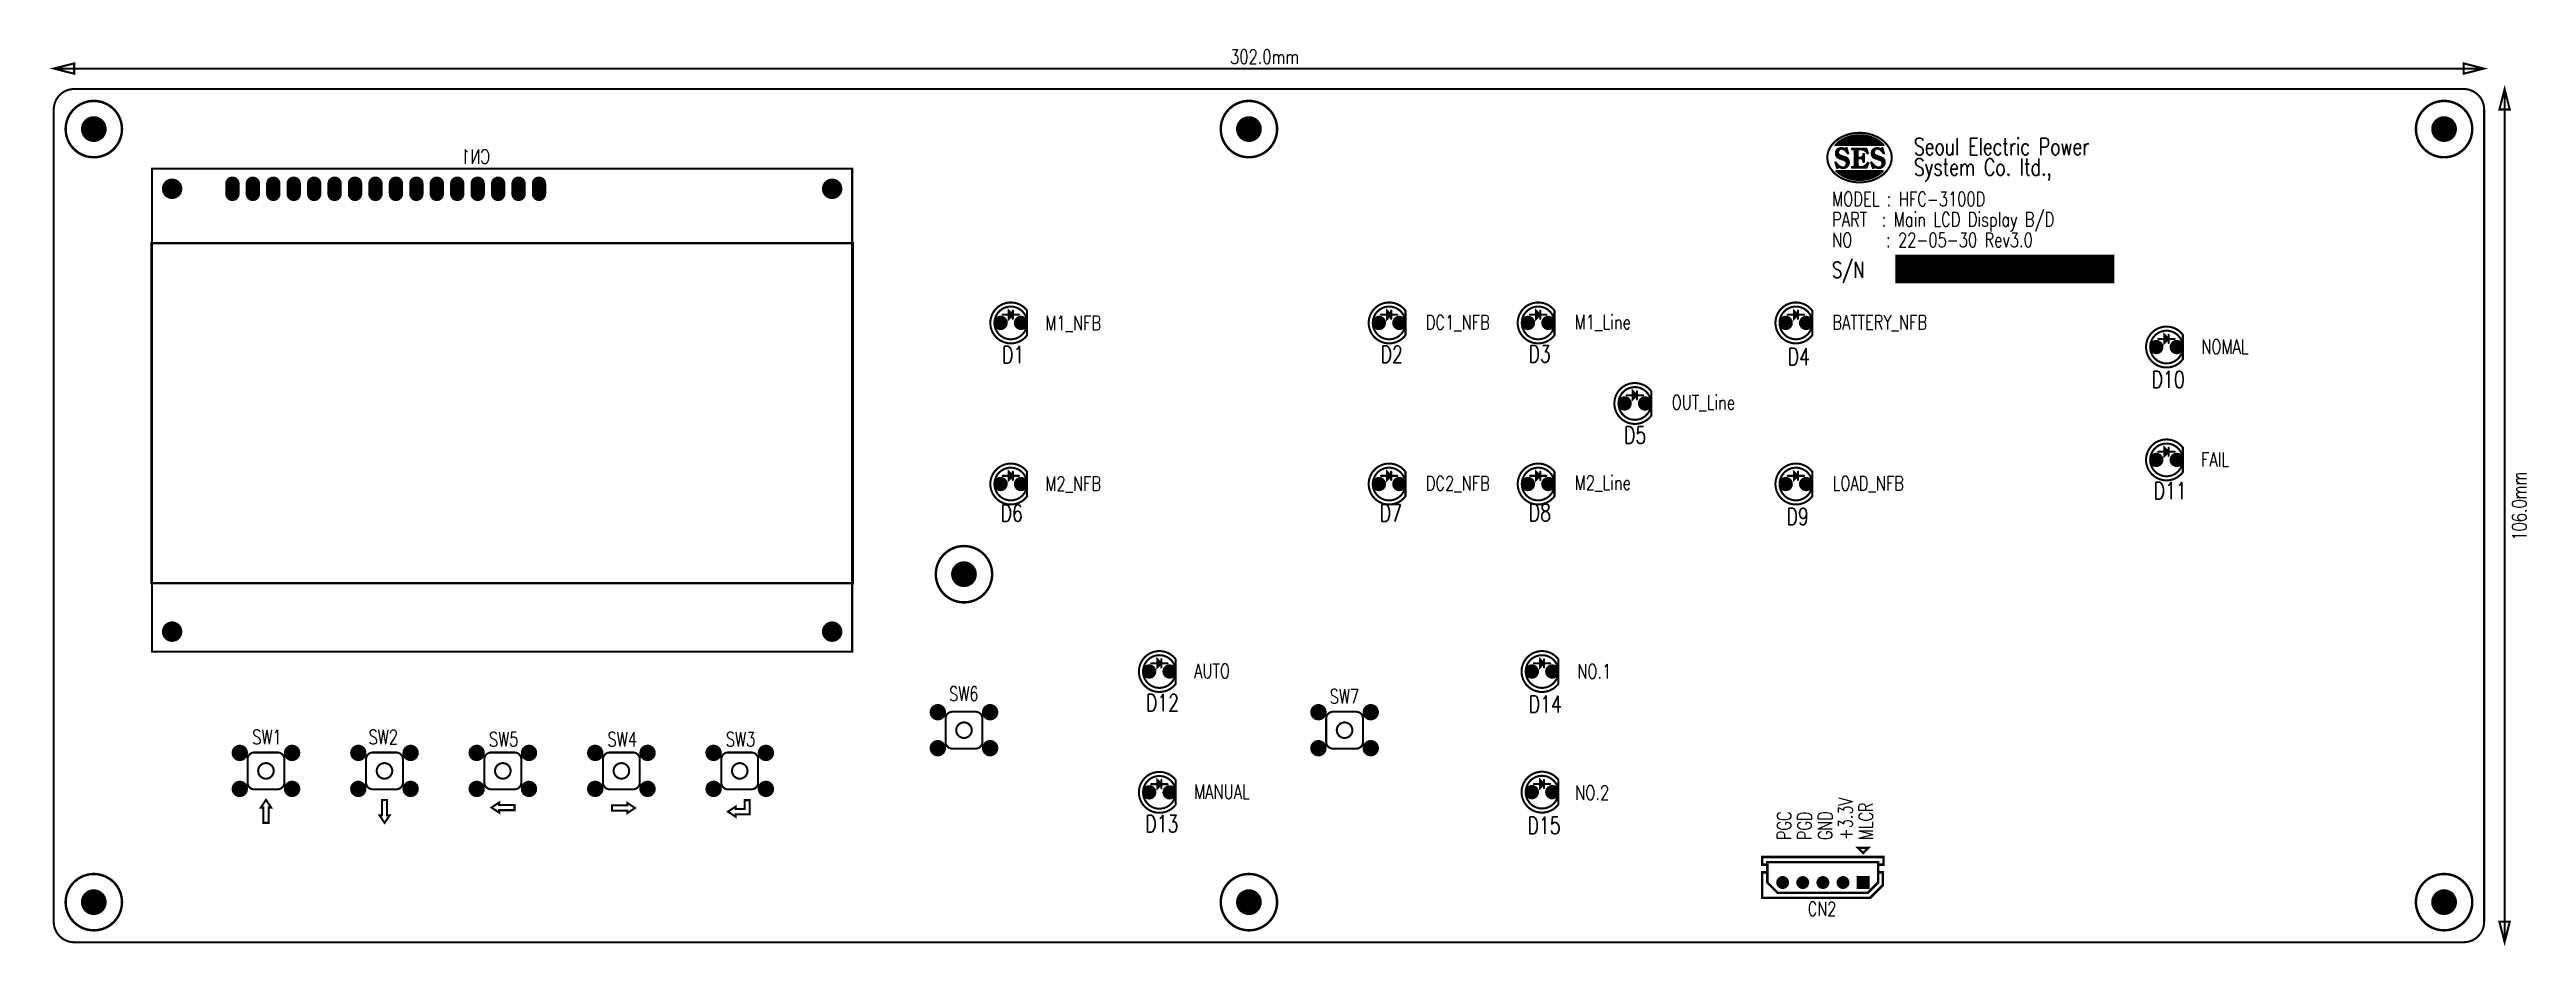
# Model space of a CAD drawing. Extents: x -1 to 307, y -1 to 111.
import ezdxf

# ---------------------------------------------------------------- set-up
doc = ezdxf.new("R2010")
doc.units = 0
doc.linetypes.add('TRMIDX_2048', pattern=[2, 1, 1])
doc.linetypes.add('TRMIDX_4096', pattern=[2, 1, 1])
doc.layers.get('0').update_dxf_attribs({"linetype": 'CONTINUOUS'})
for name, color, linetype in [('2D_LINE_01', 2, 'CONTINUOUS'), ('2D_LINE_02', 210, 'CONTINUOUS'), ('2D_LINE_26', 254, 'CONTINUOUS'), ('BOARD_CUTOUT_00', 183, 'CONTINUOUS'), ('BOARD_OUTLINE_00', 183, 'CONTINUOUS'), ('DIMENSION1_24', 183, 'CONTINUOUS'), ('DIMENSION3_24', 183, 'CONTINUOUS'), ('DIMENSION4_24', 183, 'CONTINUOUS'), ('DIMENSION7_24', 183, 'CONTINUOUS'), ('DRIL_PLTE_THRU_01', 106, 'CONTINUOUS'), ('DRIL_PLTE_THRU_02', 16, 'CONTINUOUS'), ('DRIL_SYMBOL', 183, 'CONTINUOUS'), ('PADS_BOT', 1, 'CONTINUOUS'), ('PADS_INNER', 112, 'CONTINUOUS'), ('PADS_TOP', 112, 'CONTINUOUS'), ('PART_NAME_01', 254, 'CONTINUOUS'), ('PART_NAME_02', 34, 'CONTINUOUS'), ('PART_TOP_2DLINE_00', 254, 'CONTINUOUS'), ('TEXT_24', 4, 'CONTINUOUS'), ('TEXT_26', 254, 'CONTINUOUS')]:
    doc.layers.add(name, color=color, linetype=linetype)
doc.styles.add('W0$15', font='simplex', dxfattribs={"width": 0.75})
doc.styles.add('W0$199898', font='simplex', dxfattribs={"width": 0.75})
doc.styles.add('W0$254', font='simplex', dxfattribs={"width": 0.75})

msp = doc.modelspace()

# ---------------------------------------------------------------- texts
at = {"layer": 'TEXT_26', "width": 0.75}
for s, height, style, p in [('Seoul Electric Power', 2.1, 'W0$254', (231.14, 97.79)), ('System Co. ltd.,', 2.1, 'W0$254', (231.14, 95.25)), ('MODEL : HFC-3100D', 1.778, 'W0$254', (220.98, 91.44)), ('PART  : Main LCD Display B/D', 1.778, 'W0$254', (220.98, 88.9)), ('NO    : 22-05-30 Rev3.0', 1.778, 'W0$254', (220.98, 86.36)), ('S/N', 1.9558, 'W0$254', (220.98, 82.55)), ('M1_NFB', 1.778, 'W0$199898', (123.2154, 76.0476)), ('DC1_NFB', 1.778, 'W0$199898', (170.4848, 76.1238)), ('M1_Line', 1.778, 'W0$199898', (189.0014, 76.1492)), ('BATTERY_NFB', 1.778, 'W0$199898', (221.0054, 76.1238)), ('NOMAL', 1.778, 'W0$199898', (266.8524, 73.1012)), ('OUT_Line', 1.778, 'W0$199898', (201.041, 66.167)), ('FAIL', 1.778, 'W0$199898', (266.827, 59.0804)), ('M2_NFB', 1.778, 'W0$199898', (123.2154, 56.0832)), ('DC2_NFB', 1.778, 'W0$199898', (170.4848, 56.134)), ('M2_Line', 1.778, 'W0$199898', (189.0014, 56.1848)), ('LOAD_NFB', 1.778, 'W0$199898', (221.0308, 56.134)), ('AUTO', 1.778, 'W0$199898', (141.7066, 32.8168)), ('NO.1', 1.778, 'W0$199898', (189.3062, 32.766)), ('MANUAL', 1.778, 'W0$199898', (141.7066, 17.8054)), ('NO.2', 1.778, 'W0$199898', (189.0522, 17.6784))]:
    msp.add_text(s, height=height, dxfattribs=dict(at, style=style)).set_placement(p)
at = {"layer": 'TEXT_26', "style": 'W0$199898', "width": 0.75}
for s, p in [('PGC', (215.9, 12.7)), ('PGD', (218.44, 12.7)), ('GND', (220.98, 12.7)), ('+3.3V', (223.52, 12.7)), ('MLCR', (226.06, 12.7))]:
    msp.add_text(s, height=1.75009, rotation=90, dxfattribs=at).set_placement(p)

# ---------------------------------------------------------------- blocks, each defined once
blk = doc.blocks.new('SMOOTH_0$254')
at = {"const_width": 0.127}
blk.add_lwpolyline([(-0.0635, 0, 1), (0.0635, 0, 1)], format="xyb", close=True, dxfattribs=at)
blk = doc.blocks.new('BOARD_3')
at = {"layer": 'BOARD_CUTOUT_00', "const_width": 0.254}
blk.add_lwpolyline([(12.1158, -43.146), (99.314, -43.146), (99.314, -85.3608), (12.1158, -85.3608)], close=True, dxfattribs=at)
at = {"layer": 'BOARD_OUTLINE_00', "const_width": 0.254}
blk.add_lwpolyline([(302.006, -127.46, -0.41421356), (299.466, -130), (2.54, -130, -0.41421356), (0, -127.46), (0, -26.5458, -0.41421356), (2.54, -24.0058), (299.466, -24.0058, -0.41421356), (302.006, -26.5458)], format="xyb", close=True, dxfattribs=at)
at = {"layer": 'BOARD_CUTOUT_00'}
for p in [(12.1158, -43.146), (99.314, -43.146), (12.1158, -85.3608), (99.314, -85.3608)]:
    blk.add_blockref('SMOOTH_0$254', p, dxfattribs=at)
at = {"layer": 'BOARD_OUTLINE_00'}
for p in [(302.006, -127.46), (299.466, -130)]:
    blk.add_blockref('SMOOTH_0$254', p, dxfattribs=at)
blk = doc.blocks.new('SMOOTH_2$032')
at = {"const_width": 1.016}
blk.add_lwpolyline([(-0.508, 0, 1), (0.508, 0, 1)], format="xyb", close=True, dxfattribs=at)
blk = doc.blocks.new('DRAWING_1')
at = {"layer": '2D_LINE_26', "const_width": 2.032}
blk.add_lwpolyline([(0, -1.9798), (25.146, -1.9798), (25.146, -3.5038), (0, -3.5038)], close=True, dxfattribs=at)
at = {"layer": '2D_LINE_26'}
for p in [(0, -1.9798), (0, -3.5038), (25.146, -1.9798), (25.146, -3.5038)]:
    blk.add_blockref('SMOOTH_2$032', p, dxfattribs=at)
blk = doc.blocks.new('DRAWING_2')
at = {"layer": '2D_LINE_26', "const_width": 0.254}
for points in [[(-4.73, 2.94), (-4.69, 2.97)], [(-4.69, 2.97), (-4.66, 3)], [(-4.66, 3), (-4.62, 3.03)], [(-4.62, 3.03), (-4.59, 3.06)], [(-4.59, 3.06), (-4.55, 3.09)], [(-4.55, 3.09), (-4.52, 3.11)], [(-4.52, 3.11), (-4.48, 3.14)], [(-4.48, 3.14), (-4.44, 3.17)], [(-4.44, 3.17), (-4.41, 3.2)], [(-4.41, 3.2), (-4.37, 3.22)], [(-4.37, 3.22), (-4.33, 3.25)], [(-4.33, 3.25), (-4.29, 3.28)], [(-4.29, 3.28), (-4.25, 3.3)], [(-4.25, 3.3), (-4.21, 3.33)], [(-4.21, 3.33), (-4.17, 3.35)], [(-4.15, 2.98), (-4.19, 2.95)], [(-4.17, 3.35), (-4.13, 3.38)], [(-4.11, 3), (-4.15, 2.98)], [(-4.13, 3.38), (-4.09, 3.4)], [(-4.07, 3.03), (-4.11, 3)], [(-4.09, 3.4), (-4.05, 3.43)], [(-4.03, 3.06), (-4.07, 3.03)], [(-4.05, 3.43), (-4.01, 3.45)], [(-3.99, 3.08), (-4.03, 3.06)], [(-4.03, 2.98), (0.49, 2.98)], [(-4.01, 3.45), (-3.96, 3.47)], [(-3.95, 3.11), (-3.99, 3.08)], [(-3.96, 3.47), (-3.92, 3.5)], [(-3.91, 3.14), (-3.95, 3.11)], [(-3.92, 3.5), (-3.88, 3.52)], [(-3.86, 3.16), (-3.91, 3.14)], [(-3.88, 3.52), (-3.84, 3.54)], [(-3.82, 3.19), (-3.86, 3.16)], [(-3.84, 3.54), (-3.79, 3.56)], [(-3.78, 3.21), (-3.82, 3.19)], [(-3.79, 3.56), (-3.75, 3.58)], [(-3.73, 3.23), (-3.78, 3.21)], [(-3.75, 3.58), (-3.7, 3.6)], [(-3.69, 3.26), (-3.73, 3.23)], [(-3.7, 3.6), (-3.66, 3.62)], [(-3.65, 3.28), (-3.69, 3.26)], [(-3.67, 3.18), (-3.54, 3.18)], [(-3.66, 3.62), (-3.61, 3.64)], [(-3.6, 3.3), (-3.65, 3.28)], [(-3.61, 3.64), (-3.57, 3.66)], [(-3.55, 3.33), (-3.6, 3.3)], [(-3.57, 3.66), (-3.52, 3.68)], [(-3.51, 3.35), (-3.55, 3.33)], [(-3.52, 3.68), (-3.47, 3.7)], [(-3.46, 3.37), (-3.51, 3.35)], [(-3.47, 3.7), (-3.43, 3.72)], [(-3.42, 3.39), (-3.46, 3.37)], [(-3.44, 3.21), (0.07, 3.21)], [(-3.43, 3.72), (-3.38, 3.74)], [(-3.37, 3.41), (-3.42, 3.39)], [(-3.38, 3.74), (-3.33, 3.75)], [(-3.32, 3.43), (-3.37, 3.41)], [(-3.33, 3.75), (-3.29, 3.77)], [(-3.27, 3.45), (-3.32, 3.43)], [(-3.29, 3.77), (-3.24, 3.78)], [(-3.22, 3.46), (-3.27, 3.45)], [(-3.24, 3.78), (-3.19, 3.8)], [(-3.17, 3.48), (-3.22, 3.46)], [(-3.19, 3.8), (-3.14, 3.82)], [(-3.13, 3.5), (-3.17, 3.48)], [(-3.14, 3.82), (-3.09, 3.83)], [(-3.08, 3.52), (-3.13, 3.5)], [(-3.09, 3.83), (-3.04, 3.84)], [(-3.03, 3.53), (-3.08, 3.52)], [(-3.04, 3.84), (-2.99, 3.86)], [(-2.98, 3.55), (-3.03, 3.53)], [(-3.02, 3.41), (-0.36, 3.41)], [(-2.99, 3.86), (-2.94, 3.87)], [(-2.92, 3.56), (-2.98, 3.55)], [(-2.94, 3.87), (-2.89, 3.88)], [(-2.87, 3.58), (-2.92, 3.56)], [(-2.89, 3.88), (-2.84, 3.9)], [(-2.82, 3.59), (-2.87, 3.58)], [(-2.84, 3.9), (-2.79, 3.91)], [(-2.77, 3.6), (-2.82, 3.59)], [(-2.79, 3.91), (-2.74, 3.92)], [(-2.72, 3.62), (-2.77, 3.6)], [(-2.74, 3.92), (-2.69, 3.93)], [(-2.67, 3.63), (-2.72, 3.62)], [(-2.69, 3.93), (-2.64, 3.94)], [(-2.61, 3.64), (-2.67, 3.63)], [(-2.64, 3.94), (-2.59, 3.95)], [(-2.56, 3.65), (-2.61, 3.64)], [(-2.59, 3.95), (-2.53, 3.96)], [(-2.51, 3.66), (-2.56, 3.65)], [(-2.53, 3.96), (-2.48, 3.97)], [(-2.45, 3.67), (-2.51, 3.66)], [(-2.48, 3.97), (-2.43, 3.98)], [(-2.4, 3.68), (-2.45, 3.67)], [(-2.43, 3.98), (-2.38, 3.98)], [(-2.34, 3.69), (-2.4, 3.68)], [(-2.38, 3.98), (-2.32, 3.99)], [(-2.29, 3.69), (-2.34, 3.69)], [(-2.32, 3.99), (-2.27, 4)], [(-2.33, 3.61), (-1.28, 3.61)], [(-2.23, 3.7), (-2.29, 3.69)], [(-2.27, 4), (-2.22, 4)], [(-2.18, 3.71), (-2.23, 3.7)], [(-2.22, 4), (-2.16, 4.01)], [(-2.12, 3.71), (-2.18, 3.71)], [(-2.16, 4.01), (-2.11, 4.01)], [(-2.07, 3.72), (-2.12, 3.71)], [(-2.11, 4.01), (-2.06, 4.02)], [(-2.01, 3.72), (-2.07, 3.72)], [(-2.06, 4.02), (-2, 4.02)], [(-1.96, 3.73), (-2.01, 3.72)], [(-2, 4.02), (-1.95, 4.02)], [(-1.9, 3.73), (-1.96, 3.73)], [(-1.95, 4.02), (-1.89, 4.03)], [(-1.84, 3.73), (-1.9, 3.73)], [(-1.89, 4.03), (-1.84, 4.03)], [(-1.79, 3.73), (-1.84, 3.73)], [(-1.84, 4.03), (-1.78, 4.03)], [(-1.78, 4.03), (-1.73, 4.03)], [(-1.73, 3.73), (-1.79, 3.73)], [(-1.67, 3.73), (-1.73, 3.73)], [(-1.73, 4.03), (-1.67, 4.03)], [(-1.67, 4.03), (-1.62, 4.03)], [(-1.61, 3.73), (-1.67, 3.73)], [(-1.62, 4.03), (-1.56, 4.03)], [(-1.56, 3.73), (-1.61, 3.73)], [(-1.56, 4.03), (-1.51, 4.03)], [(-1.5, 3.73), (-1.56, 3.73)], [(-1.51, 4.03), (-1.45, 4.03)], [(-1.44, 3.73), (-1.5, 3.73)], [(-1.45, 4.03), (-1.4, 4.02)], [(-1.39, 3.73), (-1.44, 3.73)], [(-1.4, 4.02), (-1.34, 4.02)], [(-1.33, 3.72), (-1.39, 3.73)], [(-1.34, 4.02), (-1.29, 4.02)], [(-1.27, 3.72), (-1.33, 3.72)], [(-1.29, 4.02), (-1.23, 4.01)], [(-1.22, 3.71), (-1.27, 3.72)], [(-1.23, 4.01), (-1.18, 4.01)], [(-1.16, 3.71), (-1.22, 3.71)], [(-1.18, 4.01), (-1.13, 4)], [(-1.11, 3.7), (-1.16, 3.71)], [(-1.13, 4), (-1.07, 4)], [(-1.05, 3.69), (-1.11, 3.7)], [(-1.08, 3.61), (-0.95, 3.61)], [(-1.07, 4), (-1.02, 3.99)], [(-1, 3.69), (-1.05, 3.69)], [(-1.02, 3.99), (-0.97, 3.98)], [(-0.94, 3.68), (-1, 3.69)], [(-0.97, 3.98), (-0.91, 3.98)], [(-0.89, 3.67), (-0.94, 3.68)], [(-0.91, 3.98), (-0.86, 3.97)], [(-0.84, 3.66), (-0.89, 3.67)], [(-0.86, 3.97), (-0.81, 3.96)], [(-0.78, 3.65), (-0.84, 3.66)], [(-0.81, 3.96), (-0.76, 3.95)], [(-0.73, 3.64), (-0.78, 3.65)], [(-0.76, 3.95), (-0.7, 3.94)], [(-0.68, 3.63), (-0.73, 3.64)], [(-0.7, 3.94), (-0.65, 3.93)], [(-0.63, 3.62), (-0.68, 3.63)], [(-0.65, 3.93), (-0.6, 3.92)], [(-0.57, 3.6), (-0.63, 3.62)], [(-0.6, 3.92), (-0.55, 3.91)], [(-0.52, 3.59), (-0.57, 3.6)], [(-0.55, 3.91), (-0.5, 3.9)], [(-0.47, 3.58), (-0.52, 3.59)], [(-0.5, 3.9), (-0.45, 3.88)], [(-0.42, 3.56), (-0.47, 3.58)], [(-0.45, 3.88), (-0.4, 3.87)], [(-0.37, 3.55), (-0.42, 3.56)], [(-0.4, 3.87), (-0.35, 3.86)], [(-0.32, 3.53), (-0.37, 3.55)], [(-0.35, 3.86), (-0.3, 3.84)], [(-0.27, 3.52), (-0.32, 3.53)], [(-0.3, 3.84), (-0.25, 3.83)], [(-0.22, 3.5), (-0.27, 3.52)], [(-0.25, 3.83), (-0.2, 3.82)], [(-0.23, 3.38), (-0.13, 3.38)], [(-0.17, 3.48), (-0.22, 3.5)], [(-0.2, 3.82), (-0.15, 3.8)], [(-0.12, 3.46), (-0.17, 3.48)], [(-0.15, 3.8), (-0.11, 3.78)], [(-0.07, 3.45), (-0.12, 3.46)], [(-0.11, 3.78), (-0.06, 3.77)], [(-0.02, 3.43), (-0.07, 3.45)], [(-0.06, 3.77), (-0.01, 3.75)], [(0.02, 3.41), (-0.02, 3.43)], [(-0.01, 3.75), (0.04, 3.74)], [(0.07, 3.39), (0.02, 3.41)], [(0.04, 3.74), (0.08, 3.72)], [(0.12, 3.37), (0.07, 3.39)], [(0.08, 3.72), (0.13, 3.7)], [(0.17, 3.35), (0.12, 3.37)], [(0.13, 3.7), (0.18, 3.68)], [(0.21, 3.33), (0.17, 3.35)], [(0.18, 3.68), (0.22, 3.66)], [(0.29, 3.15), (0.2, 3.15)], [(0.26, 3.3), (0.21, 3.33)], [(0.22, 3.66), (0.27, 3.64)], [(0.3, 3.28), (0.26, 3.3)], [(0.27, 3.64), (0.31, 3.62)], [(0.35, 3.26), (0.3, 3.28)], [(0.31, 3.62), (0.36, 3.6)], [(0.39, 3.23), (0.35, 3.26)], [(0.36, 3.6), (0.4, 3.58)], [(0.43, 3.21), (0.39, 3.23)], [(0.4, 3.58), (0.45, 3.56)], [(0.48, 3.19), (0.43, 3.21)], [(0.45, 3.56), (0.49, 3.54)], [(0.52, 3.16), (0.48, 3.19)], [(0.49, 3.54), (0.54, 3.52)], [(0.56, 3.14), (0.52, 3.16)], [(0.54, 3.52), (0.58, 3.5)], [(0.6, 3.11), (0.56, 3.14)], [(0.58, 3.5), (0.62, 3.47)], [(0.65, 3.08), (0.6, 3.11)], [(0.62, 3.47), (0.66, 3.45)], [(0.69, 3.06), (0.65, 3.08)], [(0.66, 3.45), (0.7, 3.43)], [(0.73, 3.03), (0.69, 3.06)], [(0.7, 3.43), (0.75, 3.4)], [(0.77, 3), (0.73, 3.03)], [(0.75, 3.4), (0.79, 3.38)], [(0.8, 2.98), (0.77, 3)], [(0.79, 3.38), (0.83, 3.35)], [(0.84, 2.95), (0.8, 2.98)], [(0.83, 3.35), (0.87, 3.33)], [(0.87, 3.33), (0.91, 3.3)], [(0.91, 3.3), (0.95, 3.28)], [(0.95, 3.28), (0.99, 3.25)], [(0.99, 3.25), (1.02, 3.22)], [(1.02, 3.22), (1.06, 3.2)], [(1.06, 3.2), (1.1, 3.17)], [(1.1, 3.17), (1.14, 3.14)], [(1.14, 3.14), (1.17, 3.11)], [(1.17, 3.11), (1.21, 3.09)], [(1.21, 3.09), (1.24, 3.06)], [(1.24, 3.06), (1.28, 3.03)], [(1.28, 3.03), (1.31, 3)], [(1.31, 3), (1.35, 2.97)], [(1.35, 2.97), (1.38, 2.94)], [(-5.67, 1.08), (-5.67, 1.12)], [(-5.67, 1.04), (-5.67, 1.08)], [(-5.67, 1), (-5.67, 1.04)], [(-5.67, 0.95), (-5.67, 1)], [(-5.67, 0.91), (-5.67, 0.95)], [(-5.67, 0.87), (-5.67, 0.91)], [(-5.67, 0.83), (-5.67, 0.87)], [(-5.67, 0.78), (-5.67, 0.83)], [(-5.66, 1.21), (-5.65, 1.25)], [(-5.66, 1.17), (-5.66, 1.21)], [(-5.67, 1.12), (-5.66, 1.17)], [(-5.66, 0.74), (-5.67, 0.78)], [(-5.66, 0.7), (-5.66, 0.74)], [(-5.65, 0.66), (-5.66, 0.7)], [(-5.65, 1.25), (-5.65, 1.29)], [(-5.65, 0.62), (-5.65, 0.66)], [(-5.64, 1.33), (-5.63, 1.37)], [(-5.65, 1.29), (-5.64, 1.33)], [(-5.64, 0.58), (-5.65, 0.62)], [(-5.63, 0.53), (-5.64, 0.58)], [(-5.63, 1.37), (-5.63, 1.42)], [(-5.63, 0.49), (-5.63, 0.53)], [(-5.62, 1.46), (-5.61, 1.5)], [(-5.63, 1.42), (-5.62, 1.46)], [(-5.62, 0.45), (-5.63, 0.49)], [(-5.61, 0.41), (-5.62, 0.45)], [(-5.61, 1.5), (-5.6, 1.54)], [(-5.6, 0.37), (-5.61, 0.41)], [(-5.6, 1.54), (-5.59, 1.58)], [(-5.59, 0.33), (-5.6, 0.37)], [(-5.59, 1.58), (-5.58, 1.62)], [(-5.58, 0.29), (-5.59, 0.33)], [(-5.58, 1.62), (-5.57, 1.66)], [(-5.57, 0.25), (-5.58, 0.29)], [(-5.57, 1.66), (-5.55, 1.7)], [(-5.55, 0.21), (-5.57, 0.25)], [(-5.55, 1.7), (-5.54, 1.74)], [(-5.54, 0.17), (-5.55, 0.21)], [(-5.54, 1.74), (-5.53, 1.78)], [(-5.53, 0.13), (-5.54, 0.17)], [(-5.53, 1.78), (-5.51, 1.82)], [(-5.51, 0.09), (-5.53, 0.13)], [(-5.51, 1.82), (-5.5, 1.86)], [(-5.5, 0.05), (-5.51, 0.09)], [(-5.5, 1.86), (-5.48, 1.89)], [(-5.48, 0.01), (-5.5, 0.05)], [(-5.48, 1.89), (-5.46, 1.93)], [(-5.46, -0.02), (-5.48, 0.01)], [(-5.46, 1.93), (-5.45, 1.97)], [(-5.45, -0.06), (-5.46, -0.02)], [(-5.45, 1.97), (-5.43, 2.01)], [(-5.43, -0.1), (-5.45, -0.06)], [(-5.43, 2.01), (-5.41, 2.05)], [(-5.41, -0.14), (-5.43, -0.1)], [(-5.41, 2.05), (-5.39, 2.08)], [(-5.39, 2.08), (-5.37, 2.12)], [(-5.37, 2.12), (-5.35, 2.16)], [(-5.35, 2.16), (-5.33, 2.2)], [(-5.33, 2.2), (-5.31, 2.23)], [(-5.31, 2.23), (-5.29, 2.27)], [(-5.29, 2.27), (-5.26, 2.31)], [(-5.26, 2.31), (-5.24, 2.34)], [(-5.24, 2.34), (-5.22, 2.38)], [(-5.22, 2.38), (-5.19, 2.41)], [(-5.19, 2.41), (-5.17, 2.45)], [(-5.17, 2.45), (-5.14, 2.48)], [(-5.14, 2.48), (-5.12, 2.52)], [(-5.12, 2.52), (-5.09, 2.55)], [(-5.09, 2.55), (-5.06, 2.58)], [(-5.06, 2.58), (-5.03, 2.62)], [(-5.03, 2.62), (-5.01, 2.65)], [(-5.01, 2.65), (-4.98, 2.68)], [(-4.98, 2.68), (-4.95, 2.72)], [(-4.95, 2.72), (-4.92, 2.75)], [(-4.92, 2.75), (-4.89, 2.78)], [(-4.89, 2.78), (-4.85, 2.81)], [(-4.85, 2.81), (-4.82, 2.85)], [(-4.82, 2.85), (-4.79, 2.88)], [(-4.79, 2.88), (-4.76, 2.91)], [(-4.76, 2.91), (-4.73, 2.94)], [(-4.68, 0.33), (-4.63, 0.36)], [(-4.45, -0.35), (-4.68, 0.33)], [(-4.64, 2.54), (-4.67, 2.51)], [(-4.67, 2.51), (1.32, 2.51)], [(-4.61, 2.57), (-4.64, 2.54)], [(-4.63, 0.36), (-4.58, 0.29)], [(-4.61, 1.56), (-4.6, 1.62)], [(-4.61, 1.49), (-4.61, 1.56)], [(-4.61, 1.43), (-4.61, 1.49)], [(-4.61, 1.38), (-4.61, 1.43)], [(-4.57, 2.61), (-4.61, 2.57)], [(-4.6, 1.62), (-4.59, 1.67)], [(-4.6, 1.32), (-4.61, 1.38)], [(-4.59, 1.67), (-4.58, 1.73)], [(-4.58, 1.27), (-4.6, 1.32)], [(-4.57, 1.23), (-4.58, 1.27)], [(-4.58, 0.29), (-4.54, 0.23)], [(-4.54, 2.64), (-4.57, 2.61)], [(-4.58, 1.73), (-4.55, 1.78)], [(-4.55, 1.18), (-4.57, 1.23)], [(-4.55, 1.78), (-4.53, 1.83)], [(-4.53, 1.13), (-4.55, 1.18)], [(-4.51, 2.67), (-4.54, 2.64)], [(-4.53, 1.83), (-4.5, 1.88)], [(-4.54, 0.23), (-4.49, 0.17)], [(-4.5, 1.09), (-4.53, 1.13)], [(-4.48, 2.7), (-4.51, 2.67)], [(-4.5, 1.88), (-4.46, 1.92)], [(-4.47, 1.05), (-4.5, 1.09)], [(-4.49, 0.17), (-4.45, 0.12)], [(-4.49, 0.03), (-4.36, -0.16)], [(-4.44, 2.74), (-4.48, 2.7)], [(-4.44, 1.02), (-4.47, 1.05)], [(-4.46, 1.92), (-4.42, 1.96)], [(-4.46, 1.77), (-4.46, 1.38)], [(-4.45, 0.12), (-4.41, 0.08)], [(-4.41, 2.77), (-4.44, 2.74)], [(-4.4, 0.98), (-4.44, 1.02)], [(-4.42, 1.96), (-4.38, 1.99)], [(-4.41, 0.08), (-4.38, 0.04)], [(-4.37, 2.8), (-4.41, 2.77)], [(-4.39, 1.25), (-4.2, 1.05)], [(-4.36, 0.95), (-4.4, 0.98)], [(-4.38, 1.99), (-4.34, 2.02)], [(-4.34, 2.83), (-4.37, 2.8)], [(-4.38, 0.04), (-4.34, 0)], [(-4.36, 2.65), (-4.23, 2.65)], [(-4.31, 0.92), (-4.36, 0.95)], [(-4.34, 2.02), (-4.3, 2.05)], [(-4.34, 0), (-4.31, -0.03)], [(-4.3, 2.86), (-4.34, 2.83)], [(-4.33, 1.64), (-4.33, 1.57)], [(-4.33, 1.57), (-4.33, 1.52)], [(-4.32, 1.71), (-4.33, 1.64)], [(-4.33, 1.52), (-4.31, 1.47)], [(-4.3, 1.77), (-4.32, 1.71)], [(-4.31, 1.47), (-4.3, 1.43)], [(-4.26, 0.89), (-4.31, 0.92)], [(-4.26, 2.89), (-4.3, 2.86)], [(-4.28, 1.83), (-4.3, 1.77)], [(-4.31, -0.03), (-4.27, -0.06)], [(-4.3, 2.05), (-4.25, 2.07)], [(-4.3, 1.43), (-4.27, 1.38)], [(-4.25, 1.88), (-4.28, 1.83)], [(-4.27, 1.38), (-4.24, 1.34)], [(-4.23, 2.92), (-4.26, 2.89)], [(-4.21, 0.87), (-4.26, 0.89)], [(-4.27, -0.06), (-4.22, -0.09)], [(-4.25, 2.07), (-4.2, 2.09)], [(-4.21, 1.92), (-4.25, 1.88)], [(-4.24, 1.34), (-4.2, 1.31)], [(-4.19, 2.95), (-4.23, 2.92)], [(-4.22, -0.09), (-4.18, -0.12)], [(-4.16, 1.97), (-4.21, 1.92)], [(-4.16, 0.85), (-4.21, 0.87)], [(-4.2, 1.31), (-4.16, 1.27)], [(-4.2, 2.09), (-4.14, 2.11)], [(-4.18, -0.12), (-4.13, -0.14)], [(-4.11, 2.01), (-4.16, 1.97)], [(-4.16, 1.27), (-4.11, 1.24)], [(-4.1, 0.83), (-4.16, 0.85)], [(-4.14, 2.11), (-4.09, 2.12)], [(-4.13, 2.72), (0.49, 2.72)], [(-4.14, 1.03), (-3.67, 0.88)], [(-4.05, 2.03), (-4.11, 2.01)], [(-4.11, 1.24), (-4.05, 1.21)], [(-4.05, 0.82), (-4.1, 0.83)], [(-4.09, 2.12), (-4.03, 2.13)], [(-3.99, 2.05), (-4.05, 2.03)], [(-4.05, 1.21), (-3.98, 1.18)], [(-4, 0.8), (-4.05, 0.82)], [(-4.03, 2.13), (-3.96, 2.13)], [(-3.92, 2.05), (-3.99, 2.05)], [(-3.94, 0.78), (-4, 0.8)], [(-3.98, 2.73), (0.92, 2.73)], [(-3.98, 1.18), (-3.93, 1.17)], [(-3.96, 2.13), (-3.9, 2.13)], [(-3.89, 0.76), (-3.94, 0.78)], [(-3.93, 1.17), (-3.88, 1.15)], [(-3.86, 2.05), (-3.92, 2.05)], [(-3.9, 2.13), (-3.83, 2.13)], [(-3.84, 0.74), (-3.89, 0.76)], [(-3.88, 1.15), (-3.82, 1.13)], [(-3.8, 2.04), (-3.86, 2.05)], [(-3.83, 2.13), (-3.77, 2.12)], [(-3.78, 0.72), (-3.84, 0.74)], [(-3.82, 1.13), (-3.77, 1.11)], [(-3.75, 2.03), (-3.8, 2.04)], [(-3.73, 0.7), (-3.78, 0.72)], [(-3.77, 1.11), (-3.72, 1.09)], [(-3.77, 2.12), (-3.7, 2.11)], [(-3.69, 2.01), (-3.75, 2.03)], [(-3.68, 0.69), (-3.73, 0.7)], [(-3.72, 1.09), (-3.66, 1.07)], [(-3.7, 2.11), (-3.58, 2.07)], [(-3.63, 1.98), (-3.69, 2.01)], [(-3.62, 0.67), (-3.68, 0.69)], [(-3.66, 1.07), (-3.61, 1.05)], [(-3.58, 1.95), (-3.63, 1.98)], [(-3.56, 0.64), (-3.62, 0.67)], [(-3.61, 1.05), (-3.56, 1.04)], [(-3.58, 2.07), (-3.5, 2.05)], [(-3.52, 1.92), (-3.58, 1.95)], [(-3.56, 1.04), (-3.45, 1)], [(-3.5, 0.61), (-3.56, 0.64)], [(-3.54, 0.85), (-3.18, 0.59)], [(-3.47, 1.88), (-3.52, 1.92)], [(-3.5, 2.05), (-3.48, 2.04)], [(-3.45, 0.58), (-3.5, 0.61)], [(-3.48, 2.04), (-3.44, 2.05)], [(-3.43, 1.84), (-3.47, 1.88)], [(-3.45, 1), (-3.4, 0.98)], [(-3.44, 2.05), (-3.41, 2.06)], [(-3.4, 0.55), (-3.45, 0.58)], [(-3.4, 1.81), (-3.43, 1.84)], [(-3.41, 2.06), (-3.38, 2.08)], [(-3.41, 1.93), (-3.31, 1.93)], [(-3.41, -0.14), (-3.37, -0.09)], [(-3.36, 0.51), (-3.4, 0.55)], [(-3.36, 1.77), (-3.4, 1.81)], [(-3.4, 0.98), (-3.34, 0.96)], [(-3.38, 2.08), (-3.31, 2.15)], [(-3.37, -0.09), (-3.34, -0.04)], [(-3.32, 1.72), (-3.36, 1.77)], [(-3.33, 0.47), (-3.36, 0.51)], [(-3.34, 0.96), (-3.29, 0.93)], [(-3.34, -0.04), (-3.32, 0.01)], [(-3.31, 0.42), (-3.33, 0.47)], [(-3.29, 1.68), (-3.32, 1.72)], [(-3.32, 0.01), (-3.3, 0.07)], [(-3.29, 0.38), (-3.31, 0.42)], [(-3.31, 2.15), (-3.27, 2.15)], [(-3.3, 0.07), (-3.29, 0.13)], [(-3.29, 0.93), (-3.24, 0.9)], [(-3.28, 0.33), (-3.29, 0.38)], [(-3.29, 0.13), (-3.28, 0.2)], [(-3.25, 1.63), (-3.29, 1.68)], [(-3.28, 0.27), (-3.28, 0.33)], [(-3.28, 0.2), (-3.28, 0.27)], [(-3.27, 2.15), (-3.08, 1.49)], [(-3.21, 1.58), (-3.25, 1.63)], [(-3.24, 0.9), (-3.2, 0.86)], [(-3.18, -0.12), (-3.23, -0.17)], [(-3.18, 1.53), (-3.21, 1.58)], [(-3.15, 0.13), (-3.21, 0)], [(-3.2, 0.86), (-3.16, 0.83)], [(-3.18, 0.46), (-3.15, 0.29)], [(-3.14, -0.08), (-3.18, -0.12)], [(-3.14, 1.47), (-3.18, 1.53)], [(-3.16, 0.83), (-3.13, 0.78)], [(-3.08, 1.49), (-3.14, 1.47)], [(-3.11, -0.03), (-3.14, -0.08)], [(-3.13, 0.78), (-3.09, 0.74)], [(-3.08, 0.02), (-3.11, -0.03)], [(-3.09, 0.74), (-3.07, 0.7)], [(-3.05, 0.07), (-3.08, 0.02)], [(-3.07, 0.7), (-3.05, 0.65)], [(-3.03, 0.12), (-3.05, 0.07)], [(-3.05, 0.65), (-3.03, 0.6)], [(-3.01, 0.18), (-3.03, 0.12)], [(-3.03, 0.6), (-3.01, 0.54)], [(-3.01, 0.54), (-3, 0.49)], [(-3, 0.24), (-3.01, 0.18)], [(-3, 0.49), (-3, 0.43)], [(-3, 0.3), (-3, 0.24)], [(-3, 0.43), (-2.99, 0.36)], [(-2.99, 0.36), (-3, 0.3)], [(-2.6, 1.99), (-2.6, 2.08)], [(-2.6, 2.08), (-0.83, 2.08)], [(-2.51, 1.99), (-2.6, 1.99)], [(-2.43, 1.98), (-2.51, 1.99)], [(-2.37, 1.96), (-2.43, 1.98)], [(-2.32, 1.94), (-2.37, 1.96)], [(-2.3, 1.9), (-2.32, 1.94)], [(-2.31, -0.13), (-2.28, -0.07)], [(-2.28, 1.85), (-2.3, 1.9)], [(-2.28, -0.07), (-2.27, 0)], [(-2.27, 1.78), (-2.28, 1.85)], [(-2.27, 0), (-2.27, 1.78)], [(-2.1, 1.97), (-1.87, 1.97)], [(-2.1, 1.9), (-2.1, -0.13)], [(-1.88, 1.84), (-1.89, 1.75)], [(-1.89, 1.75), (-1.89, 0.96)], [(-1.89, 0.96), (-1.55, 0.96)], [(-1.54, 0.86), (-1.89, 0.86)], [(-1.89, 0.86), (-1.89, 0.04)], [(-1.89, 0.04), (-1.88, -0.03)], [(-1.85, 1.9), (-1.88, 1.84)], [(-1.88, -0.03), (-1.85, -0.09)], [(-1.85, -0.09), (-1.81, -0.14)], [(-1.79, 1.94), (-1.85, 1.9)], [(-1.74, 1.97), (-1.79, 1.94)], [(-1.69, 1.98), (-1.74, 1.97)], [(-1.62, 1.99), (-1.69, 1.98)], [(-1.54, 1.99), (-1.62, 1.99)], [(-1.48, 1.99), (-1.54, 1.99)], [(-1.55, 0.96), (-1.47, 0.97)], [(-1.46, 0.86), (-1.54, 0.86)], [(-1.43, 1.99), (-1.48, 1.99)], [(-1.47, 0.97), (-1.4, 0.99)], [(-1.39, 0.84), (-1.46, 0.86)], [(-1.37, 1.98), (-1.43, 1.99)], [(-1.4, 0.99), (-1.34, 1.02)], [(-1.33, 0.8), (-1.39, 0.84)], [(-1.32, 1.97), (-1.37, 1.98)], [(-1.34, 1.02), (-1.3, 1.06)], [(-1.34, 0.92), (-1.21, 0.92)], [(-1.29, 0.76), (-1.33, 0.8)], [(-1.26, 1.95), (-1.32, 1.97)], [(-1.3, 1.06), (-1.27, 1.09)], [(-1.26, 0.71), (-1.29, 0.76)], [(-1.27, 1.09), (-1.25, 1.14)], [(-1.21, 1.93), (-1.26, 1.95)], [(-1.24, 0.66), (-1.26, 0.71)], [(-1.25, 1.14), (-1.23, 1.19)], [(-1.22, 0.59), (-1.24, 0.66)], [(-1.23, 1.19), (-1.21, 1.25)], [(-1.21, 0.52), (-1.22, 0.59)], [(-1.16, 1.91), (-1.21, 1.93)], [(-1.21, 1.25), (-1.2, 1.32)], [(-1.2, 1.32), (-1.19, 1.4)], [(-1.19, 0.43), (-1.21, 0.52)], [(-1.19, 1.4), (-1.12, 1.4)], [(-1.12, 0.43), (-1.19, 0.43)], [(-1.1, 1.89), (-1.16, 1.91)], [(-1.16, -0.15), (-1.1, -0.12)], [(-1.12, 1.4), (-1.12, 0.43)], [(-1.05, 1.86), (-1.1, 1.89)], [(-1.1, -0.12), (-1.04, -0.09)], [(-1, 1.83), (-1.05, 1.86)], [(-1.04, -0.09), (-1, -0.06)], [(-1.02, 2), (-0.88, 1.9)], [(-0.96, 1.79), (-1, 1.83)], [(-1, -0.06), (-0.95, -0.03)], [(-0.82, -0.1), (-0.98, -0.2)], [(-0.91, 1.76), (-0.96, 1.79)], [(-0.95, -0.03), (-0.91, 0.01)], [(-0.87, 1.72), (-0.91, 1.76)], [(-0.91, 0.01), (-0.87, 0.04)], [(-0.83, 1.68), (-0.87, 1.72)], [(-0.87, 0.04), (-0.82, 0.08)], [(-0.83, 2.08), (-0.63, 1.51)], [(-0.79, 1.63), (-0.83, 1.68)], [(-0.82, 0.08), (-0.78, 0.13)], [(-0.56, 0.29), (-0.8, -0.3)], [(-0.75, 1.58), (-0.79, 1.63)], [(-0.78, 0.13), (-0.74, 0.17)], [(-0.71, 1.53), (-0.75, 1.58)], [(-0.74, 0.17), (-0.7, 0.22)], [(-0.67, 1.48), (-0.71, 1.53)], [(-0.7, 0.22), (-0.67, 0.27)], [(-0.63, 1.51), (-0.67, 1.48)], [(-0.67, 0.27), (-0.63, 0.32)], [(-0.63, 0.32), (-0.56, 0.29)], [(-0.23, 0.33), (-0.17, 0.36)], [(0, -0.35), (-0.23, 0.33)], [(-0.17, 0.36), (-0.13, 0.29)], [(-0.16, 1.49), (-0.16, 1.56)], [(-0.16, 1.43), (-0.16, 1.49)], [(-0.15, 1.62), (-0.14, 1.67)], [(-0.16, 1.56), (-0.15, 1.62)], [(-0.15, 1.38), (-0.16, 1.43)], [(-0.14, 1.32), (-0.15, 1.38)], [(-0.14, 1.67), (-0.12, 1.73)], [(-0.13, 1.27), (-0.14, 1.32)], [(-0.12, 1.23), (-0.13, 1.27)], [(-0.12, 1.73), (-0.1, 1.78)], [(-0.13, 0.29), (-0.08, 0.23)], [(-0.1, 1.18), (-0.12, 1.23)], [(-0.1, 1.78), (-0.08, 1.83)], [(-0.07, 1.13), (-0.1, 1.18)], [(-0.08, 0.23), (-0.04, 0.17)], [(-0.08, 1.83), (-0.05, 1.88)], [(-0.05, 1.09), (-0.07, 1.13)], [(-0.05, 1.88), (-0.01, 1.92)], [(-0.02, 1.05), (-0.05, 1.09)], [(-0.04, 0.17), (0, 0.12)], [(0.07, 1.87), (-0.03, 1.31)], [(-0.01, 1.92), (0.03, 1.96)], [(0.02, 1.02), (-0.02, 1.05)], [(0, 0), (0.1, -0.16)], [(0, 0.12), (0.04, 0.08)], [(0.06, 0.98), (0.02, 1.02)], [(0.03, 1.96), (0.07, 1.99)], [(0.04, 0.08), (0.08, 0.04)], [(0.1, 0.95), (0.06, 0.98)], [(0.07, 1.99), (0.11, 2.02)], [(0.08, 0.04), (0.11, 0)], [(0.1, 1.25), (0.62, 0.92)], [(0.14, 0.92), (0.1, 0.95)], [(0.11, 2.02), (0.16, 2.05)], [(0.11, 0), (0.14, -0.03)], [(0.14, 1.71), (0.13, 1.64)], [(0.13, 1.64), (0.12, 1.57)], [(0.12, 1.57), (0.13, 1.52)], [(0.13, 1.52), (0.14, 1.47)], [(0.15, 1.77), (0.14, 1.71)], [(0.14, 1.47), (0.16, 1.43)], [(0.19, 0.89), (0.14, 0.92)], [(0.14, -0.03), (0.19, -0.06)], [(0.16, 2.05), (0.2, 2.07)], [(0.18, 1.83), (0.15, 1.77)], [(0.16, 1.43), (0.18, 1.38)], [(0.2, 1.88), (0.18, 1.83)], [(0.18, 1.38), (0.21, 1.34)], [(0.24, 0.87), (0.19, 0.89)], [(0.19, -0.06), (0.23, -0.09)], [(0.2, 2.07), (0.26, 2.09)], [(0.24, 1.92), (0.2, 1.88)], [(0.21, 1.34), (0.25, 1.31)], [(0.23, -0.09), (0.27, -0.12)], [(0.29, 1.97), (0.24, 1.92)], [(0.3, 0.85), (0.24, 0.87)], [(0.25, 1.31), (0.29, 1.27)], [(0.26, 2.09), (0.31, 2.11)], [(0.27, -0.12), (0.32, -0.14)], [(0.34, 2.01), (0.29, 1.97)], [(0.29, 1.27), (0.35, 1.24)], [(0.35, 0.83), (0.3, 0.85)], [(0.31, 2.11), (0.37, 2.12)], [(0.4, 2.03), (0.34, 2.01)], [(0.35, 1.24), (0.4, 1.21)], [(0.4, 0.82), (0.35, 0.83)], [(0.37, 2.12), (0.43, 2.13)], [(0.46, 2.05), (0.4, 2.03)], [(0.46, 0.8), (0.4, 0.82)], [(0.4, 1.21), (0.47, 1.18)], [(0.43, 2.13), (0.49, 2.13)], [(0.51, 0.78), (0.46, 0.8)], [(0.53, 2.05), (0.46, 2.05)], [(0.47, 1.18), (0.52, 1.17)], [(0.49, 2.72), (0.95, 2.72)], [(0.49, 2.13), (0.56, 2.13)], [(0.56, 0.76), (0.51, 0.78)], [(0.59, 2.05), (0.53, 2.05)], [(0.52, 1.17), (0.58, 1.15)], [(0.56, 2.13), (0.62, 2.13)], [(0.62, 0.74), (0.56, 0.76)], [(0.58, 1.15), (0.63, 1.13)], [(0.72, 2.92), (0.59, 2.92)], [(0.65, 2.04), (0.59, 2.05)], [(0.67, 0.72), (0.62, 0.74)], [(0.62, 2.13), (0.69, 2.12)], [(0.63, 1.13), (0.68, 1.11)], [(0.71, 2.03), (0.65, 2.04)], [(0.72, 0.7), (0.67, 0.72)], [(0.69, 2.12), (0.75, 2.11)], [(0.68, 1.11), (0.74, 1.09)], [(0.76, 2.01), (0.71, 2.03)], [(0.78, 0.69), (0.72, 0.7)], [(0.74, 1.09), (0.79, 1.07)], [(0.75, 2.11), (0.88, 2.07)], [(0.75, 0.92), (1.21, 0.62)], [(0.82, 1.98), (0.76, 2.01)], [(0.83, 0.67), (0.78, 0.69)], [(0.79, 1.07), (0.84, 1.05)], [(0.88, 1.95), (0.82, 1.98)], [(0.9, 0.64), (0.83, 0.67)], [(0.88, 2.92), (0.84, 2.95)], [(0.84, 1.05), (0.9, 1.04)], [(0.92, 2.89), (0.88, 2.92)], [(0.88, 2.07), (0.95, 2.05)], [(0.93, 1.92), (0.88, 1.95)], [(0.9, 1.04), (0.95, 1.02)], [(0.95, 0.61), (0.9, 0.64)], [(0.96, 2.86), (0.92, 2.89)], [(0.98, 1.88), (0.93, 1.92)], [(0.95, 2.62), (1.11, 2.62)], [(0.95, 2.05), (0.98, 2.04)], [(0.95, 1.02), (1, 1)], [(0.99, 2.83), (0.96, 2.86)], [(1.01, 0.58), (0.95, 0.61)], [(0.98, 2.04), (1.01, 2.05)], [(1.02, 1.84), (0.98, 1.88)], [(1.03, 2.8), (0.99, 2.83)], [(1.01, 2.05), (1.04, 2.06)], [(1, 1), (1.06, 0.98)], [(1.05, 0.55), (1.01, 0.58)], [(1.06, 1.81), (1.02, 1.84)], [(1.06, 2.77), (1.03, 2.8)], [(1.04, 2.06), (1.07, 2.08)], [(1.09, 0.51), (1.05, 0.55)], [(1.04, -0.14), (1.08, -0.09)], [(1.09, 1.77), (1.06, 1.81)], [(1.06, 0.98), (1.11, 0.96)], [(1.1, 2.74), (1.06, 2.77)], [(1.07, 2.08), (1.15, 2.15)], [(1.08, 1.97), (1.15, 1.87)], [(1.08, -0.09), (1.11, -0.04)], [(1.12, 0.47), (1.09, 0.51)], [(1.13, 2.7), (1.1, 2.74)], [(1.13, 1.72), (1.09, 1.77)], [(1.11, 0.96), (1.16, 0.93)], [(1.11, -0.04), (1.13, 0.01)], [(1.14, 0.42), (1.12, 0.47)], [(1.17, 1.68), (1.13, 1.72)], [(1.17, 2.67), (1.13, 2.7)], [(1.13, 0.01), (1.15, 0.07)], [(1.15, 2.15), (1.18, 2.15)], [(1.16, 0.38), (1.14, 0.42)], [(1.15, 0.07), (1.17, 0.13)], [(1.17, 0.33), (1.16, 0.38)], [(1.2, 2.64), (1.17, 2.67)], [(1.2, 1.63), (1.17, 1.68)], [(1.16, 0.93), (1.21, 0.9)], [(1.17, 0.13), (1.17, 0.2)], [(1.18, 2.15), (1.37, 1.49)], [(1.18, 0.27), (1.17, 0.33)], [(1.17, 0.2), (1.18, 0.27)], [(1.23, 2.61), (1.2, 2.64)], [(1.24, 1.58), (1.2, 1.63)], [(1.21, 0.9), (1.25, 0.86)], [(1.31, 0.16), (1.21, -0.03)], [(1.26, 2.57), (1.23, 2.61)], [(1.27, -0.12), (1.23, -0.17)], [(1.28, 1.53), (1.24, 1.58)], [(1.25, 0.86), (1.29, 0.83)], [(1.29, 2.54), (1.26, 2.57)], [(1.31, -0.08), (1.27, -0.12)], [(1.31, 1.47), (1.28, 1.53)], [(1.28, 0.52), (1.34, 0.26)], [(1.32, 2.51), (1.29, 2.54)], [(1.29, 0.83), (1.33, 0.78)], [(1.35, -0.03), (1.31, -0.08)], [(1.37, 1.49), (1.31, 1.47)], [(1.33, 0.78), (1.36, 0.74)], [(1.38, 0.02), (1.35, -0.03)], [(1.36, 0.74), (1.39, 0.7)], [(1.38, 2.94), (1.42, 2.91)], [(1.4, 0.07), (1.38, 0.02)], [(1.39, 0.7), (1.41, 0.65)], [(1.42, 0.12), (1.4, 0.07)], [(1.41, 0.65), (1.43, 0.6)], [(1.42, 2.91), (1.45, 2.88)], [(1.43, 0.6), (1.44, 0.54)], [(1.44, 0.18), (1.42, 0.12)], [(1.44, 0.54), (1.45, 0.49)], [(1.45, 0.24), (1.44, 0.18)], [(1.45, 2.88), (1.48, 2.85)], [(1.45, 0.49), (1.46, 0.43)], [(1.46, 0.3), (1.45, 0.24)], [(1.46, 0.43), (1.46, 0.36)], [(1.46, 0.36), (1.46, 0.3)], [(1.48, 2.85), (1.51, 2.81)], [(1.51, 2.81), (1.54, 2.78)], [(1.54, 2.78), (1.57, 2.75)], [(1.57, 2.75), (1.6, 2.72)], [(1.6, 2.72), (1.63, 2.68)], [(1.63, 2.68), (1.66, 2.65)], [(1.66, 2.65), (1.69, 2.62)], [(1.69, 2.62), (1.72, 2.58)], [(1.72, 2.58), (1.75, 2.55)], [(1.75, 2.55), (1.77, 2.52)], [(1.77, 2.52), (1.8, 2.48)], [(1.8, 2.48), (1.82, 2.45)], [(1.82, 2.45), (1.85, 2.41)], [(1.85, 2.41), (1.87, 2.38)], [(1.87, 2.38), (1.9, 2.34)], [(1.9, 2.34), (1.92, 2.31)], [(1.92, 2.31), (1.94, 2.27)], [(1.94, 2.27), (1.97, 2.23)], [(1.97, 2.23), (1.99, 2.2)], [(1.99, 2.2), (2.01, 2.16)], [(2.01, 2.16), (2.03, 2.12)], [(2.03, 2.12), (2.05, 2.08)], [(2.05, 2.08), (2.07, 2.05)], [(2.07, 2.05), (2.09, 2.01)], [(2.09, -0.1), (2.07, -0.14)], [(2.09, 2.01), (2.1, 1.97)], [(2.1, -0.06), (2.09, -0.1)], [(2.1, 1.97), (2.12, 1.93)], [(2.12, -0.02), (2.1, -0.06)], [(2.12, 1.93), (2.14, 1.89)], [(2.14, 0.01), (2.12, -0.02)], [(2.14, 1.89), (2.15, 1.86)], [(2.15, 0.05), (2.14, 0.01)], [(2.15, 1.86), (2.17, 1.82)], [(2.17, 0.09), (2.15, 0.05)], [(2.17, 1.82), (2.18, 1.78)], [(2.18, 0.13), (2.17, 0.09)], [(2.18, 1.78), (2.2, 1.74)], [(2.2, 0.17), (2.18, 0.13)], [(2.2, 1.74), (2.21, 1.7)], [(2.21, 0.21), (2.2, 0.17)], [(2.21, 1.7), (2.22, 1.66)], [(2.22, 0.25), (2.21, 0.21)], [(2.22, 1.66), (2.23, 1.62)], [(2.23, 0.29), (2.22, 0.25)], [(2.23, 1.62), (2.25, 1.58)], [(2.25, 0.33), (2.23, 0.29)], [(2.25, 1.58), (2.26, 1.54)], [(2.26, 0.37), (2.25, 0.33)], [(2.26, 1.54), (2.27, 1.5)], [(2.27, 0.41), (2.26, 0.37)], [(2.27, 1.5), (2.27, 1.46)], [(2.27, 0.45), (2.27, 0.41)], [(2.27, 1.46), (2.28, 1.42)], [(2.28, 0.49), (2.27, 0.45)], [(2.28, 1.42), (2.29, 1.37)], [(2.29, 1.37), (2.3, 1.33)], [(2.3, 0.58), (2.29, 0.53)], [(2.29, 0.53), (2.28, 0.49)], [(2.3, 1.33), (2.3, 1.29)], [(2.3, 0.62), (2.3, 0.58)], [(2.3, 1.29), (2.31, 1.25)], [(2.31, 1.25), (2.31, 1.21)], [(2.31, 0.7), (2.31, 0.66)], [(2.31, 0.66), (2.3, 0.62)], [(2.31, 1.21), (2.32, 1.17)], [(2.32, 1.17), (2.32, 1.12)], [(2.32, 0.78), (2.32, 0.74)], [(2.32, 0.74), (2.31, 0.7)], [(2.32, 1.12), (2.33, 1.08)], [(2.33, 1.08), (2.33, 1.04)], [(2.33, 1.04), (2.33, 1)], [(2.33, 1), (2.33, 0.95)], [(2.33, 0.95), (2.33, 0.91)], [(2.33, 0.91), (2.33, 0.87)], [(2.33, 0.87), (2.33, 0.83)], [(2.33, 0.83), (2.32, 0.78)], [(-5.39, -0.18), (-5.41, -0.14)], [(-5.37, -0.21), (-5.39, -0.18)], [(-5.35, -0.25), (-5.37, -0.21)], [(-5.33, -0.29), (-5.35, -0.25)], [(-5.31, -0.32), (-5.33, -0.29)], [(-5.29, -0.36), (-5.31, -0.32)], [(-5.26, -0.4), (-5.29, -0.36)], [(-5.24, -0.43), (-5.26, -0.4)], [(-5.22, -0.47), (-5.24, -0.43)], [(-5.19, -0.5), (-5.22, -0.47)], [(-5.17, -0.54), (-5.19, -0.5)], [(-5.14, -0.57), (-5.17, -0.54)], [(-5.12, -0.61), (-5.14, -0.57)], [(-5.09, -0.64), (-5.12, -0.61)], [(-5.06, -0.68), (-5.09, -0.64)], [(-5.03, -0.71), (-5.06, -0.68)], [(-5.01, -0.74), (-5.03, -0.71)], [(-4.98, -0.78), (-5.01, -0.74)], [(-4.95, -0.81), (-4.98, -0.78)], [(-4.92, -0.84), (-4.95, -0.81)], [(-4.89, -0.87), (-4.92, -0.84)], [(-4.85, -0.91), (-4.89, -0.87)], [(-4.82, -0.94), (-4.85, -0.91)], [(-4.79, -0.97), (-4.82, -0.94)], [(-4.76, -1), (-4.79, -0.97)], [(-4.73, -1.03), (-4.76, -1)], [(-4.69, -1.06), (-4.73, -1.03)], [(-4.66, -1.09), (-4.69, -1.06)], [(-4.62, -1.12), (-4.66, -1.09)], [(-4.59, -1.15), (-4.62, -1.12)], [(-4.55, -1.18), (-4.59, -1.15)], [(-4.53, -0.74), (-4.57, -0.71)], [(-4.57, -0.71), (1.22, -0.71)], [(-4.52, -1.21), (-4.55, -1.18)], [(-4.5, -0.77), (-4.53, -0.74)], [(-4.48, -1.23), (-4.52, -1.21)], [(-4.47, -0.8), (-4.5, -0.77)], [(-4.44, -1.26), (-4.48, -1.23)], [(-4.43, -0.84), (-4.47, -0.8)], [(-4.42, -0.35), (-4.45, -0.35)], [(-4.41, -1.29), (-4.44, -1.26)], [(-4.4, -0.87), (-4.43, -0.84)], [(-4.39, -0.32), (-4.42, -0.35)], [(-4.36, -0.9), (-4.4, -0.87)], [(-4.37, -1.32), (-4.41, -1.29)], [(-4.36, -0.29), (-4.39, -0.32)], [(-4.34, -0.27), (-4.36, -0.29)], [(-4.33, -0.93), (-4.36, -0.9)], [(-4.33, -1.34), (-4.37, -1.32)], [(-4.3, -0.25), (-4.34, -0.27)], [(-4.29, -1.37), (-4.33, -1.34)], [(-4.29, -0.96), (-4.33, -0.93)], [(-4.26, -0.23), (-4.3, -0.25)], [(-4.25, -0.99), (-4.29, -0.96)], [(-4.25, -1.39), (-4.29, -1.37)], [(-4.21, -0.23), (-4.26, -0.23)], [(-4.26, -0.79), (-4.06, -0.79)], [(-4.22, -1.02), (-4.25, -0.99)], [(-4.21, -1.42), (-4.25, -1.39)], [(-4.14, -0.25), (-4.21, -0.23)], [(-4.18, -1.04), (-4.22, -1.02)], [(-4.17, -1.45), (-4.21, -1.42)], [(-4.2, -0.88), (0.82, -0.88)], [(-4.14, -1.07), (-4.18, -1.04)], [(-4.13, -1.47), (-4.17, -1.45)], [(-4.07, -0.28), (-4.14, -0.25)], [(-4.1, -1.1), (-4.14, -1.07)], [(-4.13, -0.14), (-4.08, -0.17)], [(-4.09, -1.49), (-4.13, -1.47)], [(-4.06, -1.13), (-4.1, -1.1)], [(-4.05, -1.52), (-4.09, -1.49)], [(-4.08, -0.17), (-4.03, -0.19)], [(-4, -0.3), (-4.07, -0.28)], [(-4.02, -1.15), (-4.06, -1.13)], [(-4.01, -1.54), (-4.05, -1.52)], [(-4.03, -0.19), (-3.98, -0.21)], [(-3.98, -1.18), (-4.02, -1.15)], [(-3.92, -0.32), (-4, -0.3)], [(-3.96, -1.56), (-4.01, -1.54)], [(-3.94, -1.21), (-3.98, -1.18)], [(-3.98, -0.21), (-3.92, -0.22)], [(-3.92, -1.59), (-3.96, -1.56)], [(-3.9, -1.23), (-3.94, -1.21)], [(-3.92, -0.22), (-3.86, -0.24)], [(-3.85, -0.34), (-3.92, -0.32)], [(-3.88, -1.61), (-3.92, -1.59)], [(-3.9, -1.08), (0.52, -1.08)], [(-3.86, -1.26), (-3.9, -1.23)], [(-3.84, -1.63), (-3.88, -1.61)], [(-3.86, -0.24), (-3.8, -0.25)], [(-3.81, -1.28), (-3.86, -1.26)], [(-3.78, -0.35), (-3.85, -0.34)], [(-3.79, -1.65), (-3.84, -1.63)], [(-3.77, -1.31), (-3.81, -1.28)], [(-3.8, -0.25), (-3.74, -0.26)], [(-3.75, -1.67), (-3.79, -1.65)], [(-3.71, -0.35), (-3.78, -0.35)], [(-3.73, -1.33), (-3.77, -1.31)], [(-3.74, -0.26), (-3.7, -0.26)], [(-3.7, -1.69), (-3.75, -1.67)], [(-3.68, -1.35), (-3.73, -1.33)], [(-3.65, -0.35), (-3.71, -0.35)], [(-3.7, -0.26), (-3.63, -0.26)], [(-3.66, -1.71), (-3.7, -1.69)], [(-3.64, -1.38), (-3.68, -1.35)], [(-3.61, -1.25), (-3.67, -1.25)], [(-3.61, -1.73), (-3.66, -1.71)], [(-3.59, -0.34), (-3.65, -0.35)], [(-3.59, -1.4), (-3.64, -1.38)], [(-3.63, -0.26), (-3.57, -0.24)], [(-3.57, -1.75), (-3.61, -1.73)], [(-3.54, -0.33), (-3.59, -0.34)], [(-3.55, -1.42), (-3.59, -1.4)], [(-3.57, -0.24), (-3.51, -0.22)], [(-3.52, -1.77), (-3.57, -1.75)], [(-3.5, -1.44), (-3.55, -1.42)], [(-3.48, -0.31), (-3.54, -0.33)], [(-3.47, -1.79), (-3.52, -1.77)], [(-3.51, -0.22), (-3.46, -0.18)], [(-3.51, -1.31), (0.16, -1.31)], [(-3.46, -1.46), (-3.5, -1.44)], [(-3.43, -0.29), (-3.48, -0.31)], [(-3.43, -1.81), (-3.47, -1.79)], [(-3.46, -0.18), (-3.41, -0.14)], [(-3.41, -1.48), (-3.46, -1.46)], [(-3.38, -1.83), (-3.43, -1.81)], [(-3.37, -0.27), (-3.43, -0.29)], [(-3.36, -1.5), (-3.41, -1.48)], [(-3.33, -1.84), (-3.38, -1.83)], [(-3.32, -0.24), (-3.37, -0.27)], [(-3.31, -1.52), (-3.36, -1.5)], [(-3.29, -1.86), (-3.33, -1.84)], [(-3.28, -0.2), (-3.32, -0.24)], [(-3.27, -1.54), (-3.31, -1.52)], [(-3.24, -1.88), (-3.29, -1.86)], [(-3.23, -0.17), (-3.28, -0.2)], [(-3.22, -1.56), (-3.27, -1.54)], [(-3.19, -1.89), (-3.24, -1.88)], [(-3.17, -1.57), (-3.22, -1.56)], [(-3.14, -1.91), (-3.19, -1.89)], [(-3.12, -1.59), (-3.17, -1.57)], [(-3.05, -1.47), (-3.15, -1.47)], [(-3.09, -1.92), (-3.14, -1.91)], [(-3.07, -1.61), (-3.12, -1.59)], [(-3.04, -1.94), (-3.09, -1.92)], [(-3.02, -1.62), (-3.07, -1.61)], [(-2.99, -1.95), (-3.04, -1.94)], [(-2.97, -1.64), (-3.02, -1.62)], [(-2.94, -1.96), (-2.99, -1.95)], [(-2.92, -1.65), (-2.97, -1.64)], [(-2.75, -1.51), (-2.95, -1.51)], [(-2.89, -1.98), (-2.94, -1.96)], [(-2.87, -1.67), (-2.92, -1.65)], [(-2.84, -1.99), (-2.89, -1.98)], [(-2.82, -1.68), (-2.87, -1.67)], [(-2.79, -2), (-2.84, -1.99)], [(-2.77, -1.69), (-2.82, -1.68)], [(-2.74, -2.01), (-2.79, -2)], [(-2.71, -1.71), (-2.77, -1.69)], [(-2.69, -2.02), (-2.74, -2.01)], [(-2.66, -1.72), (-2.71, -1.71)], [(-2.64, -2.03), (-2.69, -2.02)], [(-2.61, -1.73), (-2.66, -1.72)], [(-2.65, -1.51), (-0.79, -1.51)], [(-2.65, -1.61), (-0.79, -1.61)], [(-2.59, -2.04), (-2.64, -2.03)], [(-2.56, -1.74), (-2.61, -1.73)], [(-2.6, -0.3), (-2.6, -0.21)], [(-2.6, -0.21), (-2.52, -0.21)], [(-0.8, -0.3), (-2.6, -0.3)], [(-2.53, -2.05), (-2.59, -2.04)], [(-2.5, -1.75), (-2.56, -1.74)], [(-2.48, -2.06), (-2.53, -2.05)], [(-2.52, -0.21), (-2.45, -0.21)], [(-2.45, -1.76), (-2.5, -1.75)], [(-2.43, -2.07), (-2.48, -2.06)], [(-2.45, -0.21), (-2.41, -0.2)], [(-2.4, -1.77), (-2.45, -1.76)], [(-2.38, -2.07), (-2.43, -2.07)], [(-2.41, -0.2), (-2.35, -0.18)], [(-2.34, -1.78), (-2.4, -1.77)], [(-2.32, -2.08), (-2.38, -2.07)], [(-2.35, -0.18), (-2.31, -0.13)], [(-2.29, -1.78), (-2.34, -1.78)], [(-2.27, -2.09), (-2.32, -2.08)], [(-2.23, -1.79), (-2.29, -1.78)], [(-2.22, -2.09), (-2.27, -2.09)], [(-2.18, -1.8), (-2.23, -1.79)], [(-2.16, -2.1), (-2.22, -2.09)], [(-2.12, -1.8), (-2.18, -1.8)], [(-2.11, -2.1), (-2.16, -2.1)], [(-2.07, -1.81), (-2.12, -1.8)], [(-2.06, -2.11), (-2.11, -2.1)], [(-2.01, -1.81), (-2.07, -1.81)], [(-2, -2.11), (-2.06, -2.11)], [(-1.96, -1.82), (-2.01, -1.81)], [(-1.95, -2.12), (-2, -2.11)], [(-1.9, -1.82), (-1.96, -1.82)], [(-1.89, -2.12), (-1.95, -2.12)], [(-1.93, -0.16), (-1.9, -0.2)], [(-1.84, -1.82), (-1.9, -1.82)], [(-1.84, -2.12), (-1.89, -2.12)], [(-1.79, -1.82), (-1.84, -1.82)], [(-1.78, -2.12), (-1.84, -2.12)], [(-1.81, -0.14), (-1.76, -0.18)], [(-1.73, -1.83), (-1.79, -1.82)], [(-1.73, -2.12), (-1.78, -2.12)], [(-1.76, -0.18), (-1.68, -0.21)], [(-1.67, -1.83), (-1.73, -1.83)], [(-1.67, -2.12), (-1.73, -2.12)], [(-1.68, -0.21), (-1.6, -0.21)], [(-1.61, -1.83), (-1.67, -1.83)], [(-1.62, -2.12), (-1.67, -2.12)], [(-1.56, -1.82), (-1.61, -1.83)], [(-1.56, -2.12), (-1.62, -2.12)], [(-1.6, -0.21), (-1.43, -0.21)], [(-1.51, -2.12), (-1.56, -2.12)], [(-1.5, -1.82), (-1.56, -1.82)], [(-1.44, -1.82), (-1.5, -1.82)], [(-1.45, -2.12), (-1.51, -2.12)], [(-1.4, -2.12), (-1.45, -2.12)], [(-1.39, -1.82), (-1.44, -1.82)], [(-1.43, -0.21), (-1.38, -0.21)], [(-1.33, -1.81), (-1.39, -1.82)], [(-1.34, -2.11), (-1.4, -2.12)], [(-1.38, -0.21), (-1.32, -0.2)], [(-1.29, -2.11), (-1.34, -2.11)], [(-1.28, -1.81), (-1.33, -1.81)], [(-1.32, -0.2), (-1.27, -0.19)], [(-1.23, -2.1), (-1.29, -2.11)], [(-1.22, -1.8), (-1.28, -1.81)], [(-1.27, -0.19), (-1.21, -0.17)], [(-1.18, -2.1), (-1.23, -2.1)], [(-1.17, -1.8), (-1.22, -1.8)], [(-1.21, -0.17), (-1.16, -0.15)], [(-1.13, -2.09), (-1.18, -2.1)], [(-1.11, -1.79), (-1.17, -1.8)], [(-1.07, -2.09), (-1.13, -2.09)], [(-1.06, -1.78), (-1.11, -1.79)], [(-1.02, -2.08), (-1.07, -2.09)], [(-1, -1.78), (-1.06, -1.78)], [(-0.97, -2.07), (-1.02, -2.08)], [(-0.95, -1.77), (-1, -1.78)], [(-0.91, -2.07), (-0.97, -2.07)], [(-0.89, -1.76), (-0.95, -1.77)], [(-0.86, -2.06), (-0.91, -2.07)], [(-0.84, -1.75), (-0.89, -1.76)], [(-0.81, -2.05), (-0.86, -2.06)], [(-0.79, -1.74), (-0.84, -1.75)], [(-0.76, -2.04), (-0.81, -2.05)], [(-0.73, -1.73), (-0.79, -1.74)], [(-0.75, -1.51), (-0.36, -1.51)], [(-0.7, -2.03), (-0.76, -2.04)], [(-0.68, -1.72), (-0.73, -1.73)], [(-0.65, -2.02), (-0.7, -2.03)], [(-0.63, -1.71), (-0.68, -1.72)], [(-0.6, -2.01), (-0.65, -2.02)], [(-0.58, -1.69), (-0.63, -1.71)], [(-0.55, -2), (-0.6, -2.01)], [(-0.53, -1.68), (-0.58, -1.69)], [(-0.5, -1.99), (-0.55, -2)], [(-0.47, -1.67), (-0.53, -1.68)], [(-0.45, -1.98), (-0.5, -1.99)], [(-0.42, -1.65), (-0.47, -1.67)], [(-0.4, -1.96), (-0.45, -1.98)], [(-0.37, -1.64), (-0.42, -1.65)], [(-0.35, -1.95), (-0.4, -1.96)], [(-0.32, -1.62), (-0.37, -1.64)], [(-0.3, -1.94), (-0.35, -1.95)], [(-0.27, -1.61), (-0.32, -1.62)], [(-0.25, -1.92), (-0.3, -1.94)], [(-0.22, -1.59), (-0.27, -1.61)], [(-0.26, -1.47), (-0.2, -1.47)], [(-0.2, -1.91), (-0.25, -1.92)], [(-0.17, -1.57), (-0.22, -1.59)], [(-0.15, -1.89), (-0.2, -1.91)], [(-0.13, -1.56), (-0.17, -1.57)], [(-0.11, -1.88), (-0.15, -1.89)], [(-0.08, -1.54), (-0.13, -1.56)], [(-0.06, -1.86), (-0.11, -1.88)], [(-0.03, -1.52), (-0.08, -1.54)], [(-0.01, -1.84), (-0.06, -1.86)], [(0.02, -1.5), (-0.03, -1.52)], [(0.04, -1.83), (-0.01, -1.84)], [(0.03, -0.35), (0, -0.35)], [(0.07, -1.48), (0.02, -1.5)], [(0.06, -0.32), (0.03, -0.35)], [(0.08, -1.81), (0.04, -1.83)], [(0.09, -0.29), (0.06, -0.32)], [(0.11, -1.46), (0.07, -1.48)], [(0.11, -0.27), (0.09, -0.29)], [(0.13, -1.79), (0.08, -1.81)], [(0.15, -0.25), (0.11, -0.27)], [(0.16, -1.44), (0.11, -1.46)], [(0.18, -1.77), (0.13, -1.79)], [(0.19, -0.23), (0.15, -0.25)], [(0.2, -1.42), (0.16, -1.44)], [(0.22, -1.75), (0.18, -1.77)], [(0.24, -0.23), (0.19, -0.23)], [(0.25, -1.4), (0.2, -1.42)], [(0.27, -1.73), (0.22, -1.75)], [(0.31, -0.25), (0.24, -0.23)], [(0.29, -1.38), (0.25, -1.4)], [(0.26, -1.25), (0.33, -1.25)], [(0.31, -1.71), (0.27, -1.73)], [(0.34, -1.35), (0.29, -1.38)], [(0.45, -0.3), (0.31, -0.25)], [(0.32, -0.14), (0.37, -0.17)], [(0.36, -1.69), (0.31, -1.71)], [(0.38, -1.33), (0.34, -1.35)], [(0.4, -1.67), (0.36, -1.69)], [(0.37, -0.17), (0.42, -0.19)], [(0.43, -1.31), (0.38, -1.33)], [(0.45, -1.65), (0.4, -1.67)], [(0.42, -0.19), (0.48, -0.21)], [(0.47, -1.28), (0.43, -1.31)], [(0.53, -0.32), (0.45, -0.3)], [(0.49, -1.63), (0.45, -1.65)], [(0.51, -1.26), (0.47, -1.28)], [(0.48, -0.21), (0.53, -0.22)], [(0.54, -1.61), (0.49, -1.63)], [(0.55, -1.23), (0.51, -1.26)], [(0.61, -0.34), (0.53, -0.32)], [(0.53, -0.22), (0.59, -0.24)], [(0.58, -1.59), (0.54, -1.61)], [(0.6, -1.21), (0.55, -1.23)], [(0.62, -1.56), (0.58, -1.59)], [(0.59, -0.24), (0.65, -0.25)], [(0.64, -1.18), (0.6, -1.21)], [(0.68, -0.35), (0.61, -0.34)], [(0.66, -1.54), (0.62, -1.56)], [(0.68, -1.15), (0.64, -1.18)], [(0.65, -0.25), (0.71, -0.26)], [(0.7, -1.52), (0.66, -1.54)], [(0.74, -0.35), (0.68, -0.35)], [(0.72, -1.13), (0.68, -1.15)], [(0.75, -1.49), (0.7, -1.52)], [(0.71, -0.26), (0.75, -0.26)], [(0.76, -1.1), (0.72, -1.13)], [(0.8, -0.35), (0.74, -0.35)], [(0.79, -1.47), (0.75, -1.49)], [(0.75, -0.26), (0.82, -0.26)], [(0.8, -1.07), (0.76, -1.1)], [(0.83, -1.45), (0.79, -1.47)], [(0.84, -1.04), (0.8, -1.07)], [(0.86, -0.34), (0.8, -0.35)], [(0.82, -0.26), (0.88, -0.24)], [(0.87, -1.42), (0.83, -1.45)], [(0.87, -1.02), (0.84, -1.04)], [(0.92, -0.33), (0.86, -0.34)], [(0.85, -0.82), (0.95, -0.82)], [(0.91, -1.39), (0.87, -1.42)], [(0.91, -0.99), (0.87, -1.02)], [(0.88, -0.24), (0.94, -0.22)], [(0.95, -0.96), (0.91, -0.99)], [(0.95, -1.37), (0.91, -1.39)], [(0.97, -0.31), (0.92, -0.33)], [(0.94, -0.22), (1, -0.18)], [(0.98, -0.93), (0.95, -0.96)], [(0.99, -1.34), (0.95, -1.37)], [(1.03, -0.29), (0.97, -0.31)], [(1.02, -0.9), (0.98, -0.93)], [(1.02, -1.32), (0.99, -1.34)], [(1, -0.18), (1.04, -0.14)], [(1.06, -0.87), (1.02, -0.9)], [(1.08, -0.27), (1.03, -0.29)], [(1.06, -1.29), (1.02, -1.32)], [(1.09, -0.84), (1.06, -0.87)], [(1.1, -1.26), (1.06, -1.29)], [(1.13, -0.24), (1.08, -0.27)], [(1.12, -0.8), (1.09, -0.84)], [(1.14, -1.23), (1.1, -1.26)], [(1.18, -0.2), (1.13, -0.24)], [(1.16, -0.77), (1.12, -0.8)], [(1.17, -1.21), (1.14, -1.23)], [(1.19, -0.74), (1.16, -0.77)], [(1.23, -0.17), (1.18, -0.2)], [(1.21, -1.18), (1.17, -1.21)], [(1.22, -0.71), (1.19, -0.74)], [(1.24, -1.15), (1.21, -1.18)], [(1.28, -1.12), (1.24, -1.15)], [(1.31, -1.09), (1.28, -1.12)], [(1.35, -1.06), (1.31, -1.09)], [(1.38, -1.03), (1.35, -1.06)], [(1.42, -1), (1.38, -1.03)], [(1.45, -0.97), (1.42, -1)], [(1.48, -0.94), (1.45, -0.97)], [(1.51, -0.91), (1.48, -0.94)], [(1.54, -0.87), (1.51, -0.91)], [(1.57, -0.84), (1.54, -0.87)], [(1.6, -0.81), (1.57, -0.84)], [(1.63, -0.78), (1.6, -0.81)], [(1.66, -0.74), (1.63, -0.78)], [(1.69, -0.71), (1.66, -0.74)], [(1.72, -0.68), (1.69, -0.71)], [(1.75, -0.64), (1.72, -0.68)], [(1.77, -0.61), (1.75, -0.64)], [(1.8, -0.57), (1.77, -0.61)], [(1.82, -0.54), (1.8, -0.57)], [(1.85, -0.5), (1.82, -0.54)], [(1.87, -0.47), (1.85, -0.5)], [(1.9, -0.43), (1.87, -0.47)], [(1.92, -0.4), (1.9, -0.43)], [(1.94, -0.36), (1.92, -0.4)], [(1.97, -0.32), (1.94, -0.36)], [(1.99, -0.29), (1.97, -0.32)], [(2.01, -0.25), (1.99, -0.29)], [(2.03, -0.21), (2.01, -0.25)], [(2.05, -0.18), (2.03, -0.21)], [(2.07, -0.14), (2.05, -0.18)]]:
    blk.add_lwpolyline(points, dxfattribs=at)
at = {"layer": '2D_LINE_26'}
for p in [(-4.69, 2.97), (-4.69, 2.97), (-4.66, 3), (-4.66, 3), (-4.62, 3.03), (-4.62, 3.03), (-4.59, 3.06), (-4.59, 3.06), (-4.55, 3.09), (-4.55, 3.09), (-4.52, 3.11), (-4.52, 3.11), (-4.48, 3.14), (-4.48, 3.14), (-4.44, 3.17), (-4.44, 3.17), (-4.41, 3.2), (-4.41, 3.2), (-4.37, 3.22), (-4.37, 3.22), (-4.33, 3.25), (-4.33, 3.25), (-4.29, 3.28), (-4.29, 3.28), (-4.25, 3.3), (-4.25, 3.3), (-4.21, 3.33), (-4.21, 3.33), (-4.17, 3.35), (-4.17, 3.35), (-4.15, 2.98), (-4.15, 2.98), (-4.13, 3.38), (-4.13, 3.38), (-4.11, 3), (-4.11, 3), (-4.09, 3.4), (-4.09, 3.4), (-4.07, 3.03), (-4.07, 3.03), (-4.05, 3.43), (-4.05, 3.43), (-4.03, 3.06), (-4.03, 3.06), (-4.03, 2.98), (-4.01, 3.45), (-4.01, 3.45), (-3.99, 3.08), (-3.99, 3.08), (-3.96, 3.47), (-3.96, 3.47), (-3.95, 3.11), (-3.95, 3.11), (-3.92, 3.5), (-3.92, 3.5), (-3.91, 3.14), (-3.91, 3.14), (-3.88, 3.52), (-3.88, 3.52), (-3.86, 3.16), (-3.86, 3.16), (-3.84, 3.54), (-3.84, 3.54), (-3.82, 3.19), (-3.82, 3.19), (-3.79, 3.56), (-3.79, 3.56), (-3.78, 3.21), (-3.78, 3.21), (-3.75, 3.58), (-3.75, 3.58), (-3.73, 3.23), (-3.73, 3.23), (-3.7, 3.6), (-3.7, 3.6), (-3.69, 3.26), (-3.69, 3.26), (-3.67, 3.18), (-3.66, 3.62), (-3.66, 3.62), (-3.65, 3.28), (-3.65, 3.28), (-3.61, 3.64), (-3.61, 3.64), (-3.6, 3.3), (-3.6, 3.3), (-3.57, 3.66), (-3.57, 3.66), (-3.55, 3.33), (-3.55, 3.33), (-3.54, 3.18), (-3.52, 3.68), (-3.52, 3.68), (-3.51, 3.35), (-3.51, 3.35), (-3.47, 3.7), (-3.47, 3.7), (-3.46, 3.37), (-3.46, 3.37), (-3.44, 3.21), (-3.43, 3.72), (-3.43, 3.72), (-3.42, 3.39), (-3.42, 3.39), (-3.38, 3.74), (-3.38, 3.74), (-3.37, 3.41), (-3.37, 3.41), (-3.33, 3.75), (-3.33, 3.75), (-3.32, 3.43), (-3.32, 3.43), (-3.29, 3.77), (-3.29, 3.77), (-3.27, 3.45), (-3.27, 3.45), (-3.24, 3.78), (-3.24, 3.78), (-3.22, 3.46), (-3.22, 3.46), (-3.19, 3.8), (-3.19, 3.8), (-3.17, 3.48), (-3.17, 3.48), (-3.14, 3.82), (-3.14, 3.82), (-3.13, 3.5), (-3.13, 3.5), (-3.09, 3.83), (-3.09, 3.83), (-3.08, 3.52), (-3.08, 3.52), (-3.04, 3.84), (-3.04, 3.84), (-3.03, 3.53), (-3.03, 3.53), (-3.02, 3.41), (-2.99, 3.86), (-2.99, 3.86), (-2.98, 3.55), (-2.98, 3.55), (-2.94, 3.87), (-2.94, 3.87), (-2.92, 3.56), (-2.92, 3.56), (-2.89, 3.88), (-2.89, 3.88), (-2.87, 3.58), (-2.87, 3.58), (-2.84, 3.9), (-2.84, 3.9), (-2.82, 3.59), (-2.82, 3.59), (-2.79, 3.91), (-2.79, 3.91), (-2.77, 3.6), (-2.77, 3.6), (-2.74, 3.92), (-2.74, 3.92), (-2.72, 3.62), (-2.72, 3.62), (-2.69, 3.93), (-2.69, 3.93), (-2.67, 3.63), (-2.67, 3.63), (-2.64, 3.94), (-2.64, 3.94), (-2.61, 3.64), (-2.61, 3.64), (-2.59, 3.95), (-2.59, 3.95), (-2.56, 3.65), (-2.56, 3.65), (-2.53, 3.96), (-2.53, 3.96), (-2.51, 3.66), (-2.51, 3.66), (-2.48, 3.97), (-2.48, 3.97), (-2.45, 3.67), (-2.45, 3.67), (-2.43, 3.98), (-2.43, 3.98), (-2.4, 3.68), (-2.4, 3.68), (-2.38, 3.98), (-2.38, 3.98), (-2.34, 3.69), (-2.34, 3.69), (-2.32, 3.99), (-2.32, 3.99), (-2.33, 3.61), (-2.29, 3.69), (-2.29, 3.69), (-2.27, 4), (-2.27, 4), (-2.23, 3.7), (-2.23, 3.7), (-2.22, 4), (-2.22, 4), (-2.18, 3.71), (-2.18, 3.71), (-2.16, 4.01), (-2.16, 4.01), (-2.12, 3.71), (-2.12, 3.71), (-2.11, 4.01), (-2.11, 4.01), (-2.07, 3.72), (-2.07, 3.72), (-2.06, 4.02), (-2.06, 4.02), (-2.01, 3.72), (-2.01, 3.72), (-2, 4.02), (-2, 4.02), (-1.96, 3.73), (-1.96, 3.73), (-1.95, 4.02), (-1.95, 4.02), (-1.9, 3.73), (-1.9, 3.73), (-1.89, 4.03), (-1.89, 4.03), (-1.84, 3.73), (-1.84, 3.73), (-1.84, 4.03), (-1.84, 4.03), (-1.78, 4.03), (-1.78, 4.03), (-1.79, 3.73), (-1.79, 3.73), (-1.73, 3.73), (-1.73, 3.73), (-1.73, 4.03), (-1.73, 4.03), (-1.67, 4.03), (-1.67, 4.03), (-1.67, 3.73), (-1.67, 3.73), (-1.62, 4.03), (-1.62, 4.03), (-1.61, 3.73), (-1.61, 3.73), (-1.56, 4.03), (-1.56, 4.03), (-1.56, 3.73), (-1.56, 3.73), (-1.51, 4.03), (-1.51, 4.03), (-1.5, 3.73), (-1.5, 3.73), (-1.45, 4.03), (-1.45, 4.03), (-1.44, 3.73), (-1.44, 3.73), (-1.4, 4.02), (-1.4, 4.02), (-1.39, 3.73), (-1.39, 3.73), (-1.34, 4.02), (-1.34, 4.02), (-1.33, 3.72), (-1.33, 3.72), (-1.29, 4.02), (-1.29, 4.02), (-1.28, 3.61), (-1.27, 3.72), (-1.27, 3.72), (-1.23, 4.01), (-1.23, 4.01), (-1.22, 3.71), (-1.22, 3.71), (-1.18, 4.01), (-1.18, 4.01), (-1.16, 3.71), (-1.16, 3.71), (-1.13, 4), (-1.13, 4), (-1.11, 3.7), (-1.11, 3.7), (-1.08, 3.61), (-1.07, 4), (-1.07, 4), (-1.05, 3.69), (-1.05, 3.69), (-1.02, 3.99), (-1.02, 3.99), (-1, 3.69), (-1, 3.69), (-0.97, 3.98), (-0.97, 3.98), (-0.95, 3.61), (-0.94, 3.68), (-0.94, 3.68), (-0.91, 3.98), (-0.91, 3.98), (-0.89, 3.67), (-0.89, 3.67), (-0.86, 3.97), (-0.86, 3.97), (-0.84, 3.66), (-0.84, 3.66), (-0.81, 3.96), (-0.81, 3.96), (-0.78, 3.65), (-0.78, 3.65), (-0.76, 3.95), (-0.76, 3.95), (-0.73, 3.64), (-0.73, 3.64), (-0.7, 3.94), (-0.7, 3.94), (-0.68, 3.63), (-0.68, 3.63), (-0.65, 3.93), (-0.65, 3.93), (-0.63, 3.62), (-0.63, 3.62), (-0.6, 3.92), (-0.6, 3.92), (-0.57, 3.6), (-0.57, 3.6), (-0.55, 3.91), (-0.55, 3.91), (-0.52, 3.59), (-0.52, 3.59), (-0.5, 3.9), (-0.5, 3.9), (-0.47, 3.58), (-0.47, 3.58), (-0.45, 3.88), (-0.45, 3.88), (-0.42, 3.56), (-0.42, 3.56), (-0.4, 3.87), (-0.4, 3.87), (-0.37, 3.55), (-0.37, 3.55), (-0.36, 3.41), (-0.35, 3.86), (-0.35, 3.86), (-0.32, 3.53), (-0.32, 3.53), (-0.3, 3.84), (-0.3, 3.84), (-0.27, 3.52), (-0.27, 3.52), (-0.25, 3.83), (-0.25, 3.83), (-0.23, 3.38), (-0.22, 3.5), (-0.22, 3.5), (-0.2, 3.82), (-0.2, 3.82), (-0.17, 3.48), (-0.17, 3.48), (-0.15, 3.8), (-0.15, 3.8), (-0.13, 3.38), (-0.12, 3.46), (-0.12, 3.46), (-0.11, 3.78), (-0.11, 3.78), (-0.07, 3.45), (-0.07, 3.45), (-0.06, 3.77), (-0.06, 3.77), (-0.02, 3.43), (-0.02, 3.43), (-0.01, 3.75), (-0.01, 3.75), (0.02, 3.41), (0.02, 3.41), (0.04, 3.74), (0.04, 3.74), (0.07, 3.21), (0.07, 3.39), (0.07, 3.39), (0.08, 3.72), (0.08, 3.72), (0.12, 3.37), (0.12, 3.37), (0.13, 3.7), (0.13, 3.7), (0.17, 3.35), (0.17, 3.35), (0.18, 3.68), (0.18, 3.68), (0.2, 3.15), (0.21, 3.33), (0.21, 3.33), (0.22, 3.66), (0.22, 3.66), (0.26, 3.3), (0.26, 3.3), (0.27, 3.64), (0.27, 3.64), (0.3, 3.28), (0.3, 3.28), (0.29, 3.15), (0.31, 3.62), (0.31, 3.62), (0.35, 3.26), (0.35, 3.26), (0.36, 3.6), (0.36, 3.6), (0.39, 3.23), (0.39, 3.23), (0.4, 3.58), (0.4, 3.58), (0.43, 3.21), (0.43, 3.21), (0.45, 3.56), (0.45, 3.56), (0.48, 3.19), (0.48, 3.19), (0.49, 3.54), (0.49, 3.54), (0.49, 2.98), (0.52, 3.16), (0.52, 3.16), (0.54, 3.52), (0.54, 3.52), (0.56, 3.14), (0.56, 3.14), (0.58, 3.5), (0.58, 3.5), (0.6, 3.11), (0.6, 3.11), (0.62, 3.47), (0.62, 3.47), (0.65, 3.08), (0.65, 3.08), (0.66, 3.45), (0.66, 3.45), (0.69, 3.06), (0.69, 3.06), (0.7, 3.43), (0.7, 3.43), (0.73, 3.03), (0.73, 3.03), (0.75, 3.4), (0.75, 3.4), (0.77, 3), (0.77, 3), (0.79, 3.38), (0.79, 3.38), (0.8, 2.98), (0.8, 2.98), (0.83, 3.35), (0.83, 3.35), (0.87, 3.33), (0.87, 3.33), (0.91, 3.3), (0.91, 3.3), (0.95, 3.28), (0.95, 3.28), (0.99, 3.25), (0.99, 3.25), (1.02, 3.22), (1.02, 3.22), (1.06, 3.2), (1.06, 3.2), (1.1, 3.17), (1.1, 3.17), (1.14, 3.14), (1.14, 3.14), (1.17, 3.11), (1.17, 3.11), (1.21, 3.09), (1.21, 3.09), (1.24, 3.06), (1.24, 3.06), (1.28, 3.03), (1.28, 3.03), (1.31, 3), (1.31, 3), (1.35, 2.97), (1.35, 2.97), (-5.67, 1.08), (-5.67, 1.08), (-5.67, 1.04), (-5.67, 1.04), (-5.67, 1), (-5.67, 1), (-5.67, 0.95), (-5.67, 0.95), (-5.67, 0.91), (-5.67, 0.91), (-5.67, 0.87), (-5.67, 0.87), (-5.67, 0.83), (-5.67, 0.83), (-5.66, 1.21), (-5.66, 1.21), (-5.66, 1.17), (-5.66, 1.17), (-5.67, 1.12), (-5.67, 1.12), (-5.67, 0.78), (-5.67, 0.78), (-5.66, 0.74), (-5.66, 0.74), (-5.66, 0.7), (-5.66, 0.7), (-5.65, 1.25), (-5.65, 1.25), (-5.65, 0.66), (-5.65, 0.66), (-5.64, 1.33), (-5.64, 1.33), (-5.65, 1.29), (-5.65, 1.29), (-5.65, 0.62), (-5.65, 0.62), (-5.64, 0.58), (-5.64, 0.58), (-5.63, 1.37), (-5.63, 1.37), (-5.63, 0.53), (-5.63, 0.53), (-5.62, 1.46), (-5.62, 1.46), (-5.63, 1.42), (-5.63, 1.42), (-5.63, 0.49), (-5.63, 0.49), (-5.62, 0.45), (-5.62, 0.45), (-5.61, 1.5), (-5.61, 1.5), (-5.61, 0.41), (-5.61, 0.41), (-5.6, 1.54), (-5.6, 1.54), (-5.6, 0.37), (-5.6, 0.37), (-5.59, 1.58), (-5.59, 1.58), (-5.59, 0.33), (-5.59, 0.33), (-5.58, 1.62), (-5.58, 1.62), (-5.58, 0.29), (-5.58, 0.29), (-5.57, 1.66), (-5.57, 1.66), (-5.57, 0.25), (-5.57, 0.25), (-5.55, 1.7), (-5.55, 1.7), (-5.55, 0.21), (-5.55, 0.21), (-5.54, 1.74), (-5.54, 1.74), (-5.54, 0.17), (-5.54, 0.17), (-5.53, 1.78), (-5.53, 1.78), (-5.53, 0.13), (-5.53, 0.13), (-5.51, 1.82), (-5.51, 1.82), (-5.51, 0.09), (-5.51, 0.09), (-5.5, 1.86), (-5.5, 1.86), (-5.5, 0.05), (-5.5, 0.05), (-5.48, 1.89), (-5.48, 1.89), (-5.48, 0.01), (-5.48, 0.01), (-5.46, 1.93), (-5.46, 1.93), (-5.46, -0.02), (-5.46, -0.02), (-5.45, 1.97), (-5.45, 1.97), (-5.45, -0.06), (-5.45, -0.06), (-5.43, 2.01), (-5.43, 2.01), (-5.43, -0.1), (-5.43, -0.1), (-5.41, 2.05), (-5.41, 2.05), (-5.39, 2.08), (-5.39, 2.08), (-5.37, 2.12), (-5.37, 2.12), (-5.35, 2.16), (-5.35, 2.16), (-5.33, 2.2), (-5.33, 2.2), (-5.31, 2.23), (-5.31, 2.23), (-5.29, 2.27), (-5.29, 2.27), (-5.26, 2.31), (-5.26, 2.31), (-5.24, 2.34), (-5.24, 2.34), (-5.22, 2.38), (-5.22, 2.38), (-5.19, 2.41), (-5.19, 2.41), (-5.17, 2.45), (-5.17, 2.45), (-5.14, 2.48), (-5.14, 2.48), (-5.12, 2.52), (-5.12, 2.52), (-5.09, 2.55), (-5.09, 2.55), (-5.06, 2.58), (-5.06, 2.58), (-5.03, 2.62), (-5.03, 2.62), (-5.01, 2.65), (-5.01, 2.65), (-4.98, 2.68), (-4.98, 2.68), (-4.95, 2.72), (-4.95, 2.72), (-4.92, 2.75), (-4.92, 2.75), (-4.89, 2.78), (-4.89, 2.78), (-4.85, 2.81), (-4.85, 2.81), (-4.82, 2.85), (-4.82, 2.85), (-4.79, 2.88), (-4.79, 2.88), (-4.76, 2.91), (-4.76, 2.91), (-4.73, 2.94), (-4.73, 2.94), (-4.68, 0.33), (-4.68, 0.33), (-4.67, 2.51), (-4.67, 2.51), (-4.64, 2.54), (-4.64, 2.54), (-4.63, 0.36), (-4.63, 0.36), (-4.61, 1.56), (-4.61, 1.56), (-4.61, 1.49), (-4.61, 1.49), (-4.61, 1.43), (-4.61, 1.43), (-4.61, 2.57), (-4.61, 2.57), (-4.6, 1.62), (-4.6, 1.62), (-4.61, 1.38), (-4.61, 1.38), (-4.59, 1.67), (-4.59, 1.67), (-4.6, 1.32), (-4.6, 1.32), (-4.58, 1.27), (-4.58, 1.27), (-4.58, 0.29), (-4.58, 0.29), (-4.57, 2.61), (-4.57, 2.61), (-4.58, 1.73), (-4.58, 1.73), (-4.57, 1.23), (-4.57, 1.23), (-4.55, 1.78), (-4.55, 1.78), (-4.55, 1.18), (-4.55, 1.18), (-4.54, 2.64), (-4.54, 2.64), (-4.53, 1.83), (-4.53, 1.83), (-4.54, 0.23), (-4.54, 0.23), (-4.53, 1.13), (-4.53, 1.13), (-4.51, 2.67), (-4.51, 2.67), (-4.5, 1.88), (-4.5, 1.88), (-4.5, 1.09), (-4.5, 1.09), (-4.49, 0.17), (-4.49, 0.17), (-4.49, 0.03), (-4.48, 2.7), (-4.48, 2.7), (-4.47, 1.05), (-4.47, 1.05), (-4.46, 1.92), (-4.46, 1.92), (-4.46, 1.77), (-4.46, 1.38), (-4.45, 0.12), (-4.45, 0.12), (-4.44, 2.74), (-4.44, 2.74), (-4.44, 1.02), (-4.44, 1.02), (-4.42, 1.96), (-4.42, 1.96), (-4.41, 0.08), (-4.41, 0.08), (-4.41, 2.77), (-4.41, 2.77), (-4.39, 1.25), (-4.4, 0.98), (-4.4, 0.98), (-4.38, 1.99), (-4.38, 1.99), (-4.37, 2.8), (-4.37, 2.8), (-4.38, 0.04), (-4.38, 0.04), (-4.36, 2.65), (-4.36, 0.95), (-4.36, 0.95), (-4.34, 2.02), (-4.34, 2.02), (-4.34, 0), (-4.34, 0), (-4.34, 2.83), (-4.34, 2.83), (-4.33, 1.57), (-4.33, 1.57), (-4.33, 1.64), (-4.33, 1.64), (-4.33, 1.52), (-4.33, 1.52), (-4.32, 1.71), (-4.32, 1.71), (-4.31, 1.47), (-4.31, 1.47), (-4.31, 0.92), (-4.31, 0.92), (-4.3, 2.86), (-4.3, 2.86), (-4.3, 1.77), (-4.3, 1.77), (-4.31, -0.03), (-4.31, -0.03), (-4.3, 2.05), (-4.3, 2.05), (-4.3, 1.43), (-4.3, 1.43), (-4.28, 1.83), (-4.28, 1.83), (-4.27, 1.38), (-4.27, 1.38), (-4.26, 2.89), (-4.26, 2.89), (-4.26, 0.89), (-4.26, 0.89), (-4.27, -0.06), (-4.27, -0.06), (-4.25, 2.07), (-4.25, 2.07), (-4.25, 1.88), (-4.25, 1.88), (-4.24, 1.34), (-4.24, 1.34), (-4.23, 2.65), (-4.23, 2.92), (-4.23, 2.92), (-4.22, -0.09), (-4.22, -0.09), (-4.21, 1.92), (-4.21, 1.92), (-4.21, 0.87), (-4.21, 0.87), (-4.2, 1.31), (-4.2, 1.31), (-4.2, 2.09), (-4.2, 2.09), (-4.2, 1.05), (-4.19, 2.95), (-4.19, 2.95), (-4.18, -0.12), (-4.18, -0.12), (-4.16, 1.97), (-4.16, 1.97), (-4.16, 1.27), (-4.16, 1.27), (-4.16, 0.85), (-4.16, 0.85), (-4.14, 2.11), (-4.14, 2.11), (-4.13, 2.72), (-4.14, 1.03), (-4.11, 2.01), (-4.11, 2.01), (-4.11, 1.24), (-4.11, 1.24), (-4.1, 0.83), (-4.1, 0.83), (-4.09, 2.12), (-4.09, 2.12), (-4.05, 2.03), (-4.05, 2.03), (-4.05, 1.21), (-4.05, 1.21), (-4.05, 0.82), (-4.05, 0.82), (-4.03, 2.13), (-4.03, 2.13), (-3.99, 2.05), (-3.99, 2.05), (-4, 0.8), (-4, 0.8), (-3.98, 2.73), (-3.98, 1.18), (-3.98, 1.18), (-3.96, 2.13), (-3.96, 2.13), (-3.94, 0.78), (-3.94, 0.78), (-3.93, 1.17), (-3.93, 1.17), (-3.92, 2.05), (-3.92, 2.05), (-3.9, 2.13), (-3.9, 2.13), (-3.89, 0.76), (-3.89, 0.76), (-3.88, 1.15), (-3.88, 1.15), (-3.86, 2.05), (-3.86, 2.05), (-3.83, 2.13), (-3.83, 2.13), (-3.84, 0.74), (-3.84, 0.74), (-3.82, 1.13), (-3.82, 1.13), (-3.8, 2.04), (-3.8, 2.04), (-3.78, 0.72), (-3.78, 0.72), (-3.77, 1.11), (-3.77, 1.11), (-3.77, 2.12), (-3.77, 2.12), (-3.75, 2.03), (-3.75, 2.03), (-3.73, 0.7), (-3.73, 0.7), (-3.72, 1.09), (-3.72, 1.09), (-3.7, 2.11), (-3.7, 2.11), (-3.69, 2.01), (-3.69, 2.01), (-3.67, 0.88), (-3.68, 0.69), (-3.68, 0.69), (-3.66, 1.07), (-3.66, 1.07), (-3.63, 1.98), (-3.63, 1.98), (-3.62, 0.67), (-3.62, 0.67), (-3.61, 1.05), (-3.61, 1.05), (-3.58, 2.07), (-3.58, 2.07), (-3.58, 1.95), (-3.58, 1.95), (-3.56, 1.04), (-3.56, 1.04), (-3.56, 0.64), (-3.56, 0.64), (-3.54, 0.85), (-3.52, 1.92), (-3.52, 1.92), (-3.5, 2.05), (-3.5, 2.05), (-3.5, 0.61), (-3.5, 0.61), (-3.48, 2.04), (-3.48, 2.04), (-3.47, 1.88), (-3.47, 1.88), (-3.45, 1), (-3.45, 1), (-3.44, 2.05), (-3.44, 2.05), (-3.45, 0.58), (-3.45, 0.58), (-3.43, 1.84), (-3.43, 1.84), (-3.41, 2.06), (-3.41, 2.06), (-3.41, 1.93), (-3.4, 0.55), (-3.4, 0.55), (-3.4, 1.81), (-3.4, 1.81), (-3.4, 0.98), (-3.4, 0.98), (-3.38, 2.08), (-3.38, 2.08), (-3.37, -0.09), (-3.37, -0.09), (-3.36, 1.77), (-3.36, 1.77), (-3.36, 0.51), (-3.36, 0.51), (-3.34, 0.96), (-3.34, 0.96), (-3.34, -0.04), (-3.34, -0.04), (-3.33, 0.47), (-3.33, 0.47), (-3.32, 1.72), (-3.32, 1.72), (-3.32, 0.01), (-3.32, 0.01), (-3.31, 1.93), (-3.31, 0.42), (-3.31, 0.42), (-3.31, 2.15), (-3.31, 2.15), (-3.3, 0.07), (-3.3, 0.07), (-3.29, 0.93), (-3.29, 0.93), (-3.29, 0.38), (-3.29, 0.38), (-3.29, 0.13), (-3.29, 0.13), (-3.29, 1.68), (-3.29, 1.68), (-3.28, 0.33), (-3.28, 0.33), (-3.28, 0.2), (-3.28, 0.2), (-3.27, 2.15), (-3.27, 2.15), (-3.28, 0.27), (-3.28, 0.27), (-3.25, 1.63), (-3.25, 1.63), (-3.24, 0.9), (-3.24, 0.9), (-3.21, 1.58), (-3.21, 1.58), (-3.21, 0), (-3.2, 0.86), (-3.2, 0.86), (-3.18, 0.59), (-3.18, 0.46), (-3.18, -0.12), (-3.18, -0.12), (-3.18, 1.53), (-3.18, 1.53), (-3.16, 0.83), (-3.16, 0.83), (-3.14, 1.47), (-3.14, 1.47), (-3.15, 0.29), (-3.15, 0.13), (-3.14, -0.08), (-3.14, -0.08), (-3.13, 0.78), (-3.13, 0.78), (-3.11, -0.03), (-3.11, -0.03), (-3.09, 0.74), (-3.09, 0.74), (-3.08, 1.49), (-3.08, 1.49), (-3.08, 0.02), (-3.08, 0.02), (-3.07, 0.7), (-3.07, 0.7), (-3.05, 0.07), (-3.05, 0.07), (-3.05, 0.65), (-3.05, 0.65), (-3.03, 0.12), (-3.03, 0.12), (-3.03, 0.6), (-3.03, 0.6), (-3.01, 0.54), (-3.01, 0.54), (-3.01, 0.18), (-3.01, 0.18), (-3, 0.49), (-3, 0.49), (-3, 0.24), (-3, 0.24), (-3, 0.43), (-3, 0.43), (-2.99, 0.36), (-2.99, 0.36), (-3, 0.3), (-3, 0.3), (-2.6, 2.08), (-2.6, 2.08), (-2.6, 1.99), (-2.6, 1.99), (-2.51, 1.99), (-2.51, 1.99), (-2.43, 1.98), (-2.43, 1.98), (-2.37, 1.96), (-2.37, 1.96), (-2.32, 1.94), (-2.32, 1.94), (-2.3, 1.9), (-2.3, 1.9), (-2.28, -0.07), (-2.28, -0.07), (-2.28, 1.85), (-2.28, 1.85), (-2.27, 1.78), (-2.27, 1.78), (-2.27, 0), (-2.27, 0), (-2.1, 1.97), (-2.1, 1.9), (-1.89, 1.75), (-1.89, 1.75), (-1.89, 0.96), (-1.89, 0.96), (-1.89, 0.86), (-1.89, 0.86), (-1.89, 0.04), (-1.89, 0.04), (-1.87, 1.97), (-1.88, 1.84), (-1.88, 1.84), (-1.88, -0.03), (-1.88, -0.03), (-1.85, -0.09), (-1.85, -0.09), (-1.85, 1.9), (-1.85, 1.9), (-1.79, 1.94), (-1.79, 1.94), (-1.74, 1.97), (-1.74, 1.97), (-1.69, 1.98), (-1.69, 1.98), (-1.62, 1.99), (-1.62, 1.99), (-1.54, 1.99), (-1.54, 1.99), (-1.55, 0.96), (-1.55, 0.96), (-1.54, 0.86), (-1.54, 0.86), (-1.48, 1.99), (-1.48, 1.99), (-1.47, 0.97), (-1.47, 0.97), (-1.46, 0.86), (-1.46, 0.86), (-1.43, 1.99), (-1.43, 1.99), (-1.4, 0.99), (-1.4, 0.99), (-1.39, 0.84), (-1.39, 0.84), (-1.37, 1.98), (-1.37, 1.98), (-1.34, 1.02), (-1.34, 1.02), (-1.34, 0.92), (-1.33, 0.8), (-1.33, 0.8), (-1.32, 1.97), (-1.32, 1.97), (-1.3, 1.06), (-1.3, 1.06), (-1.29, 0.76), (-1.29, 0.76), (-1.27, 1.09), (-1.27, 1.09), (-1.26, 1.95), (-1.26, 1.95), (-1.26, 0.71), (-1.26, 0.71), (-1.25, 1.14), (-1.25, 1.14), (-1.24, 0.66), (-1.24, 0.66), (-1.23, 1.19), (-1.23, 1.19), (-1.22, 0.59), (-1.22, 0.59), (-1.21, 1.93), (-1.21, 1.93), (-1.21, 1.25), (-1.21, 1.25), (-1.21, 0.92), (-1.2, 1.32), (-1.2, 1.32), (-1.21, 0.52), (-1.21, 0.52), (-1.19, 1.4), (-1.19, 1.4), (-1.19, 0.43), (-1.19, 0.43), (-1.16, 1.91), (-1.16, 1.91), (-1.12, 1.4), (-1.12, 1.4), (-1.12, 0.43), (-1.12, 0.43), (-1.1, 1.89), (-1.1, 1.89), (-1.1, -0.12), (-1.1, -0.12), (-1.05, 1.86), (-1.05, 1.86), (-1.04, -0.09), (-1.04, -0.09), (-1.02, 2), (-1, 1.83), (-1, 1.83), (-1, -0.06), (-1, -0.06), (-0.96, 1.79), (-0.96, 1.79), (-0.95, -0.03), (-0.95, -0.03), (-0.91, 1.76), (-0.91, 1.76), (-0.91, 0.01), (-0.91, 0.01), (-0.88, 1.9), (-0.87, 1.72), (-0.87, 1.72), (-0.87, 0.04), (-0.87, 0.04), (-0.83, 2.08), (-0.83, 2.08), (-0.83, 1.68), (-0.83, 1.68), (-0.82, 0.08), (-0.82, 0.08), (-0.82, -0.1), (-0.79, 1.63), (-0.79, 1.63), (-0.78, 0.13), (-0.78, 0.13), (-0.75, 1.58), (-0.75, 1.58), (-0.74, 0.17), (-0.74, 0.17), (-0.71, 1.53), (-0.71, 1.53), (-0.7, 0.22), (-0.7, 0.22), (-0.67, 1.48), (-0.67, 1.48), (-0.67, 0.27), (-0.67, 0.27), (-0.63, 0.32), (-0.63, 0.32), (-0.63, 1.51), (-0.63, 1.51), (-0.56, 0.29), (-0.56, 0.29), (-0.23, 0.33), (-0.23, 0.33), (-0.17, 0.36), (-0.17, 0.36), (-0.16, 1.49), (-0.16, 1.49), (-0.15, 1.62), (-0.15, 1.62), (-0.16, 1.56), (-0.16, 1.56), (-0.16, 1.43), (-0.16, 1.43), (-0.15, 1.38), (-0.15, 1.38), (-0.14, 1.67), (-0.14, 1.67), (-0.14, 1.32), (-0.14, 1.32), (-0.13, 1.27), (-0.13, 1.27), (-0.12, 1.73), (-0.12, 1.73), (-0.13, 0.29), (-0.13, 0.29), (-0.12, 1.23), (-0.12, 1.23), (-0.1, 1.78), (-0.1, 1.78), (-0.1, 1.18), (-0.1, 1.18), (-0.08, 0.23), (-0.08, 0.23), (-0.08, 1.83), (-0.08, 1.83), (-0.07, 1.13), (-0.07, 1.13), (-0.05, 1.88), (-0.05, 1.88), (-0.05, 1.09), (-0.05, 1.09), (-0.04, 0.17), (-0.04, 0.17), (-0.03, 1.31), (-0.01, 1.92), (-0.01, 1.92), (-0.02, 1.05), (-0.02, 1.05), (0, 0), (0, 0.12), (0, 0.12), (0.02, 1.02), (0.02, 1.02), (0.03, 1.96), (0.03, 1.96), (0.04, 0.08), (0.04, 0.08), (0.06, 0.98), (0.06, 0.98), (0.07, 1.99), (0.07, 1.99), (0.07, 1.87), (0.08, 0.04), (0.08, 0.04), (0.1, 1.25), (0.1, 0.95), (0.1, 0.95), (0.11, 2.02), (0.11, 2.02), (0.11, 0), (0.11, 0), (0.13, 1.64), (0.13, 1.64), (0.12, 1.57), (0.12, 1.57), (0.13, 1.52), (0.13, 1.52), (0.14, 1.71), (0.14, 1.71), (0.14, 1.47), (0.14, 1.47), (0.14, 0.92), (0.14, 0.92), (0.14, -0.03), (0.14, -0.03), (0.16, 2.05), (0.16, 2.05), (0.15, 1.77), (0.15, 1.77), (0.16, 1.43), (0.16, 1.43), (0.18, 1.83), (0.18, 1.83), (0.18, 1.38), (0.18, 1.38), (0.19, 0.89), (0.19, 0.89), (0.19, -0.06), (0.19, -0.06), (0.2, 2.07), (0.2, 2.07), (0.2, 1.88), (0.2, 1.88), (0.21, 1.34), (0.21, 1.34), (0.23, -0.09), (0.23, -0.09), (0.24, 1.92), (0.24, 1.92), (0.24, 0.87), (0.24, 0.87), (0.25, 1.31), (0.25, 1.31), (0.26, 2.09), (0.26, 2.09), (0.27, -0.12), (0.27, -0.12), (0.29, 1.97), (0.29, 1.97), (0.29, 1.27), (0.29, 1.27), (0.3, 0.85), (0.3, 0.85), (0.31, 2.11), (0.31, 2.11), (0.34, 2.01), (0.34, 2.01), (0.35, 1.24), (0.35, 1.24), (0.35, 0.83), (0.35, 0.83), (0.37, 2.12), (0.37, 2.12), (0.4, 2.03), (0.4, 2.03), (0.4, 0.82), (0.4, 0.82), (0.4, 1.21), (0.4, 1.21), (0.43, 2.13), (0.43, 2.13), (0.46, 0.8), (0.46, 0.8), (0.46, 2.05), (0.46, 2.05), (0.47, 1.18), (0.47, 1.18), (0.49, 2.72), (0.49, 2.72), (0.49, 2.13), (0.49, 2.13), (0.51, 0.78), (0.51, 0.78), (0.53, 2.05), (0.53, 2.05), (0.52, 1.17), (0.52, 1.17), (0.56, 2.13), (0.56, 2.13), (0.56, 0.76), (0.56, 0.76), (0.58, 1.15), (0.58, 1.15), (0.59, 2.92), (0.59, 2.05), (0.59, 2.05), (0.62, 0.74), (0.62, 0.74), (0.62, 2.13), (0.62, 2.13), (0.63, 1.13), (0.63, 1.13), (0.62, 0.92), (0.65, 2.04), (0.65, 2.04), (0.67, 0.72), (0.67, 0.72), (0.69, 2.12), (0.69, 2.12), (0.68, 1.11), (0.68, 1.11), (0.71, 2.03), (0.71, 2.03), (0.72, 2.92), (0.72, 0.7), (0.72, 0.7), (0.74, 1.09), (0.74, 1.09), (0.75, 2.11), (0.75, 2.11), (0.75, 0.92), (0.76, 2.01), (0.76, 2.01), (0.78, 0.69), (0.78, 0.69), (0.79, 1.07), (0.79, 1.07), (0.82, 1.98), (0.82, 1.98), (0.83, 0.67), (0.83, 0.67), (0.84, 2.95), (0.84, 2.95), (0.84, 1.05), (0.84, 1.05), (0.88, 2.92), (0.88, 2.92), (0.88, 2.07), (0.88, 2.07), (0.88, 1.95), (0.88, 1.95), (0.9, 1.04), (0.9, 1.04), (0.9, 0.64), (0.9, 0.64), (0.92, 2.89), (0.92, 2.89), (0.92, 2.73), (0.93, 1.92), (0.93, 1.92), (0.95, 2.72), (0.95, 2.62), (0.95, 2.05), (0.95, 2.05), (0.95, 1.02), (0.95, 1.02), (0.96, 2.86), (0.96, 2.86), (0.95, 0.61), (0.95, 0.61), (0.98, 2.04), (0.98, 2.04), (0.98, 1.88), (0.98, 1.88), (0.99, 2.83), (0.99, 2.83), (1.01, 2.05), (1.01, 2.05), (1, 1), (1, 1), (1.01, 0.58), (1.01, 0.58), (1.02, 1.84), (1.02, 1.84), (1.03, 2.8), (1.03, 2.8), (1.04, 2.06), (1.04, 2.06), (1.05, 0.55), (1.05, 0.55), (1.06, 1.81), (1.06, 1.81), (1.06, 0.98), (1.06, 0.98), (1.06, 2.77), (1.06, 2.77), (1.07, 2.08), (1.07, 2.08), (1.08, 1.97), (1.08, -0.09), (1.08, -0.09), (1.09, 0.51), (1.09, 0.51), (1.1, 2.74), (1.1, 2.74), (1.09, 1.77), (1.09, 1.77), (1.11, 0.96), (1.11, 0.96), (1.11, -0.04), (1.11, -0.04), (1.11, 2.62), (1.12, 0.47), (1.12, 0.47), (1.13, 1.72), (1.13, 1.72), (1.13, 2.7), (1.13, 2.7), (1.13, 0.01), (1.13, 0.01), (1.15, 2.15), (1.15, 2.15), (1.15, 1.87), (1.14, 0.42), (1.14, 0.42), (1.15, 0.07), (1.15, 0.07), (1.16, 0.38), (1.16, 0.38), (1.17, 2.67), (1.17, 2.67), (1.17, 1.68), (1.17, 1.68), (1.16, 0.93), (1.16, 0.93), (1.17, 0.13), (1.17, 0.13), (1.18, 2.15), (1.18, 2.15), (1.17, 0.33), (1.17, 0.33), (1.18, 0.27), (1.18, 0.27), (1.17, 0.2), (1.17, 0.2), (1.2, 2.64), (1.2, 2.64), (1.2, 1.63), (1.2, 1.63), (1.21, 0.9), (1.21, 0.9), (1.21, 0.62), (1.21, -0.03), (1.23, 2.61), (1.23, 2.61), (1.24, 1.58), (1.24, 1.58), (1.25, 0.86), (1.25, 0.86), (1.26, 2.57), (1.26, 2.57), (1.27, -0.12), (1.27, -0.12), (1.28, 1.53), (1.28, 1.53), (1.28, 0.52), (1.29, 2.54), (1.29, 2.54), (1.29, 0.83), (1.29, 0.83), (1.31, 0.16), (1.31, -0.08), (1.31, -0.08), (1.31, 1.47), (1.31, 1.47), (1.32, 2.51), (1.32, 2.51), (1.33, 0.78), (1.33, 0.78), (1.34, 0.26), (1.35, -0.03), (1.35, -0.03), (1.36, 0.74), (1.36, 0.74), (1.37, 1.49), (1.37, 1.49), (1.38, 2.94), (1.38, 2.94), (1.38, 0.02), (1.38, 0.02), (1.39, 0.7), (1.39, 0.7), (1.4, 0.07), (1.4, 0.07), (1.41, 0.65), (1.41, 0.65), (1.42, 2.91), (1.42, 2.91), (1.43, 0.6), (1.43, 0.6), (1.42, 0.12), (1.42, 0.12), (1.44, 0.54), (1.44, 0.54), (1.44, 0.18), (1.44, 0.18), (1.45, 2.88), (1.45, 2.88), (1.45, 0.49), (1.45, 0.49), (1.45, 0.24), (1.45, 0.24), (1.46, 0.43), (1.46, 0.43), (1.46, 0.36), (1.46, 0.36), (1.46, 0.3), (1.46, 0.3), (1.48, 2.85), (1.48, 2.85), (1.51, 2.81), (1.51, 2.81), (1.54, 2.78), (1.54, 2.78), (1.57, 2.75), (1.57, 2.75), (1.6, 2.72), (1.6, 2.72), (1.63, 2.68), (1.63, 2.68), (1.66, 2.65), (1.66, 2.65), (1.69, 2.62), (1.69, 2.62), (1.72, 2.58), (1.72, 2.58), (1.75, 2.55), (1.75, 2.55), (1.77, 2.52), (1.77, 2.52), (1.8, 2.48), (1.8, 2.48), (1.82, 2.45), (1.82, 2.45), (1.85, 2.41), (1.85, 2.41), (1.87, 2.38), (1.87, 2.38), (1.9, 2.34), (1.9, 2.34), (1.92, 2.31), (1.92, 2.31), (1.94, 2.27), (1.94, 2.27), (1.97, 2.23), (1.97, 2.23), (1.99, 2.2), (1.99, 2.2), (2.01, 2.16), (2.01, 2.16), (2.03, 2.12), (2.03, 2.12), (2.05, 2.08), (2.05, 2.08), (2.07, 2.05), (2.07, 2.05), (2.09, 2.01), (2.09, 2.01), (2.09, -0.1), (2.09, -0.1), (2.1, 1.97), (2.1, 1.97), (2.1, -0.06), (2.1, -0.06), (2.12, 1.93), (2.12, 1.93), (2.12, -0.02), (2.12, -0.02), (2.14, 1.89), (2.14, 1.89), (2.14, 0.01), (2.14, 0.01), (2.15, 1.86), (2.15, 1.86), (2.15, 0.05), (2.15, 0.05), (2.17, 1.82), (2.17, 1.82), (2.17, 0.09), (2.17, 0.09), (2.18, 1.78), (2.18, 1.78), (2.18, 0.13), (2.18, 0.13), (2.2, 1.74), (2.2, 1.74), (2.2, 0.17), (2.2, 0.17), (2.21, 1.7), (2.21, 1.7), (2.21, 0.21), (2.21, 0.21), (2.22, 1.66), (2.22, 1.66), (2.22, 0.25), (2.22, 0.25), (2.23, 1.62), (2.23, 1.62), (2.23, 0.29), (2.23, 0.29), (2.25, 1.58), (2.25, 1.58), (2.25, 0.33), (2.25, 0.33), (2.26, 1.54), (2.26, 1.54), (2.26, 0.37), (2.26, 0.37), (2.27, 1.5), (2.27, 1.5), (2.27, 0.41), (2.27, 0.41), (2.27, 1.46), (2.27, 1.46), (2.27, 0.45), (2.27, 0.45), (2.28, 1.42), (2.28, 1.42), (2.29, 1.37), (2.29, 1.37), (2.29, 0.53), (2.29, 0.53), (2.28, 0.49), (2.28, 0.49), (2.3, 1.33), (2.3, 1.33), (2.3, 0.58), (2.3, 0.58), (2.3, 1.29), (2.3, 1.29), (2.31, 1.25), (2.31, 1.25), (2.31, 0.66), (2.31, 0.66), (2.3, 0.62), (2.3, 0.62), (2.31, 1.21), (2.31, 1.21), (2.32, 1.17), (2.32, 1.17), (2.32, 0.74), (2.32, 0.74), (2.31, 0.7), (2.31, 0.7), (2.32, 1.12), (2.32, 1.12), (2.33, 1.08), (2.33, 1.08), (2.33, 1.04), (2.33, 1.04), (2.33, 1), (2.33, 1), (2.33, 0.95), (2.33, 0.95), (2.33, 0.91), (2.33, 0.91), (2.33, 0.87), (2.33, 0.87), (2.33, 0.83), (2.33, 0.83), (2.32, 0.78), (2.32, 0.78), (-5.41, -0.14), (-5.41, -0.14), (-5.39, -0.18), (-5.39, -0.18), (-5.37, -0.21), (-5.37, -0.21), (-5.35, -0.25), (-5.35, -0.25), (-5.33, -0.29), (-5.33, -0.29), (-5.31, -0.32), (-5.31, -0.32), (-5.29, -0.36), (-5.29, -0.36), (-5.26, -0.4), (-5.26, -0.4), (-5.24, -0.43), (-5.24, -0.43), (-5.22, -0.47), (-5.22, -0.47), (-5.19, -0.5), (-5.19, -0.5), (-5.17, -0.54), (-5.17, -0.54), (-5.14, -0.57), (-5.14, -0.57), (-5.12, -0.61), (-5.12, -0.61), (-5.09, -0.64), (-5.09, -0.64), (-5.06, -0.68), (-5.06, -0.68), (-5.03, -0.71), (-5.03, -0.71), (-5.01, -0.74), (-5.01, -0.74), (-4.98, -0.78), (-4.98, -0.78), (-4.95, -0.81), (-4.95, -0.81), (-4.92, -0.84), (-4.92, -0.84), (-4.89, -0.87), (-4.89, -0.87), (-4.85, -0.91), (-4.85, -0.91), (-4.82, -0.94), (-4.82, -0.94), (-4.79, -0.97), (-4.79, -0.97), (-4.76, -1), (-4.76, -1), (-4.73, -1.03), (-4.73, -1.03), (-4.69, -1.06), (-4.69, -1.06), (-4.66, -1.09), (-4.66, -1.09), (-4.62, -1.12), (-4.62, -1.12), (-4.59, -1.15), (-4.59, -1.15), (-4.57, -0.71), (-4.57, -0.71), (-4.55, -1.18), (-4.55, -1.18), (-4.53, -0.74), (-4.53, -0.74), (-4.52, -1.21), (-4.52, -1.21), (-4.5, -0.77), (-4.5, -0.77), (-4.48, -1.23), (-4.48, -1.23), (-4.47, -0.8), (-4.47, -0.8), (-4.45, -0.35), (-4.45, -0.35), (-4.44, -1.26), (-4.44, -1.26), (-4.43, -0.84), (-4.43, -0.84), (-4.42, -0.35), (-4.42, -0.35), (-4.4, -0.87), (-4.4, -0.87), (-4.41, -1.29), (-4.41, -1.29), (-4.39, -0.32), (-4.39, -0.32), (-4.36, -0.16), (-4.36, -0.29), (-4.36, -0.29), (-4.36, -0.9), (-4.36, -0.9), (-4.37, -1.32), (-4.37, -1.32), (-4.34, -0.27), (-4.34, -0.27), (-4.33, -1.34), (-4.33, -1.34), (-4.33, -0.93), (-4.33, -0.93), (-4.3, -0.25), (-4.3, -0.25), (-4.29, -0.96), (-4.29, -0.96), (-4.29, -1.37), (-4.29, -1.37), (-4.26, -0.23), (-4.26, -0.23), (-4.26, -0.79), (-4.25, -0.99), (-4.25, -0.99), (-4.25, -1.39), (-4.25, -1.39), (-4.21, -0.23), (-4.21, -0.23), (-4.22, -1.02), (-4.22, -1.02), (-4.21, -1.42), (-4.21, -1.42), (-4.2, -0.88), (-4.18, -1.04), (-4.18, -1.04), (-4.17, -1.45), (-4.17, -1.45), (-4.14, -0.25), (-4.14, -0.25), (-4.14, -1.07), (-4.14, -1.07), (-4.13, -0.14), (-4.13, -0.14), (-4.13, -1.47), (-4.13, -1.47), (-4.1, -1.1), (-4.1, -1.1), (-4.09, -1.49), (-4.09, -1.49), (-4.08, -0.17), (-4.08, -0.17), (-4.07, -0.28), (-4.07, -0.28), (-4.06, -0.79), (-4.06, -1.13), (-4.06, -1.13), (-4.05, -1.52), (-4.05, -1.52), (-4.03, -0.19), (-4.03, -0.19), (-4.02, -1.15), (-4.02, -1.15), (-4, -0.3), (-4, -0.3), (-4.01, -1.54), (-4.01, -1.54), (-3.98, -1.18), (-3.98, -1.18), (-3.98, -0.21), (-3.98, -0.21), (-3.96, -1.56), (-3.96, -1.56), (-3.94, -1.21), (-3.94, -1.21), (-3.92, -0.22), (-3.92, -0.22), (-3.92, -0.32), (-3.92, -0.32), (-3.92, -1.59), (-3.92, -1.59), (-3.9, -1.08), (-3.9, -1.23), (-3.9, -1.23), (-3.88, -1.61), (-3.88, -1.61), (-3.86, -0.24), (-3.86, -0.24), (-3.86, -1.26), (-3.86, -1.26), (-3.85, -0.34), (-3.85, -0.34), (-3.84, -1.63), (-3.84, -1.63), (-3.81, -1.28), (-3.81, -1.28), (-3.8, -0.25), (-3.8, -0.25), (-3.79, -1.65), (-3.79, -1.65), (-3.78, -0.35), (-3.78, -0.35), (-3.77, -1.31), (-3.77, -1.31), (-3.74, -0.26), (-3.74, -0.26), (-3.75, -1.67), (-3.75, -1.67), (-3.73, -1.33), (-3.73, -1.33), (-3.71, -0.35), (-3.71, -0.35), (-3.7, -0.26), (-3.7, -0.26), (-3.7, -1.69), (-3.7, -1.69), (-3.68, -1.35), (-3.68, -1.35), (-3.67, -1.25), (-3.66, -1.71), (-3.66, -1.71), (-3.65, -0.35), (-3.65, -0.35), (-3.64, -1.38), (-3.64, -1.38), (-3.63, -0.26), (-3.63, -0.26), (-3.61, -1.73), (-3.61, -1.73), (-3.61, -1.25), (-3.59, -0.34), (-3.59, -0.34), (-3.59, -1.4), (-3.59, -1.4), (-3.57, -0.24), (-3.57, -0.24), (-3.57, -1.75), (-3.57, -1.75), (-3.55, -1.42), (-3.55, -1.42), (-3.54, -0.33), (-3.54, -0.33), (-3.52, -1.77), (-3.52, -1.77), (-3.51, -0.22), (-3.51, -0.22), (-3.51, -1.31), (-3.5, -1.44), (-3.5, -1.44), (-3.48, -0.31), (-3.48, -0.31), (-3.47, -1.79), (-3.47, -1.79), (-3.46, -0.18), (-3.46, -0.18), (-3.46, -1.46), (-3.46, -1.46), (-3.43, -1.81), (-3.43, -1.81), (-3.43, -0.29), (-3.43, -0.29), (-3.41, -0.14), (-3.41, -0.14), (-3.41, -1.48), (-3.41, -1.48), (-3.38, -1.83), (-3.38, -1.83), (-3.37, -0.27), (-3.37, -0.27), (-3.36, -1.5), (-3.36, -1.5), (-3.33, -1.84), (-3.33, -1.84), (-3.32, -0.24), (-3.32, -0.24), (-3.31, -1.52), (-3.31, -1.52), (-3.29, -1.86), (-3.29, -1.86), (-3.28, -0.2), (-3.28, -0.2), (-3.27, -1.54), (-3.27, -1.54), (-3.24, -1.88), (-3.24, -1.88), (-3.23, -0.17), (-3.23, -0.17), (-3.22, -1.56), (-3.22, -1.56), (-3.19, -1.89), (-3.19, -1.89), (-3.17, -1.57), (-3.17, -1.57), (-3.15, -1.47), (-3.14, -1.91), (-3.14, -1.91), (-3.12, -1.59), (-3.12, -1.59), (-3.09, -1.92), (-3.09, -1.92), (-3.07, -1.61), (-3.07, -1.61), (-3.05, -1.47), (-3.04, -1.94), (-3.04, -1.94), (-3.02, -1.62), (-3.02, -1.62), (-2.99, -1.95), (-2.99, -1.95), (-2.97, -1.64), (-2.97, -1.64), (-2.95, -1.51), (-2.94, -1.96), (-2.94, -1.96), (-2.92, -1.65), (-2.92, -1.65), (-2.89, -1.98), (-2.89, -1.98), (-2.87, -1.67), (-2.87, -1.67), (-2.84, -1.99), (-2.84, -1.99), (-2.82, -1.68), (-2.82, -1.68), (-2.79, -2), (-2.79, -2), (-2.77, -1.69), (-2.77, -1.69), (-2.75, -1.51), (-2.74, -2.01), (-2.74, -2.01), (-2.71, -1.71), (-2.71, -1.71), (-2.69, -2.02), (-2.69, -2.02), (-2.66, -1.72), (-2.66, -1.72), (-2.65, -1.51), (-2.65, -1.61), (-2.64, -2.03), (-2.64, -2.03), (-2.61, -1.73), (-2.61, -1.73), (-2.6, -0.21), (-2.6, -0.21), (-2.6, -0.3), (-2.6, -0.3), (-2.59, -2.04), (-2.59, -2.04), (-2.56, -1.74), (-2.56, -1.74), (-2.53, -2.05), (-2.53, -2.05), (-2.52, -0.21), (-2.52, -0.21), (-2.5, -1.75), (-2.5, -1.75), (-2.48, -2.06), (-2.48, -2.06), (-2.45, -0.21), (-2.45, -0.21), (-2.45, -1.76), (-2.45, -1.76), (-2.43, -2.07), (-2.43, -2.07), (-2.41, -0.2), (-2.41, -0.2), (-2.4, -1.77), (-2.4, -1.77), (-2.38, -2.07), (-2.38, -2.07), (-2.35, -0.18), (-2.35, -0.18), (-2.34, -1.78), (-2.34, -1.78), (-2.32, -2.08), (-2.32, -2.08), (-2.31, -0.13), (-2.31, -0.13), (-2.29, -1.78), (-2.29, -1.78), (-2.27, -2.09), (-2.27, -2.09), (-2.23, -1.79), (-2.23, -1.79), (-2.22, -2.09), (-2.22, -2.09), (-2.18, -1.8), (-2.18, -1.8), (-2.16, -2.1), (-2.16, -2.1), (-2.12, -1.8), (-2.12, -1.8), (-2.11, -2.1), (-2.11, -2.1), (-2.1, -0.13), (-2.07, -1.81), (-2.07, -1.81), (-2.06, -2.11), (-2.06, -2.11), (-2.01, -1.81), (-2.01, -1.81), (-2, -2.11), (-2, -2.11), (-1.96, -1.82), (-1.96, -1.82), (-1.95, -2.12), (-1.95, -2.12), (-1.93, -0.16), (-1.9, -0.2), (-1.9, -1.82), (-1.9, -1.82), (-1.89, -2.12), (-1.89, -2.12), (-1.84, -1.82), (-1.84, -1.82), (-1.84, -2.12), (-1.84, -2.12), (-1.81, -0.14), (-1.81, -0.14), (-1.79, -1.82), (-1.79, -1.82), (-1.78, -2.12), (-1.78, -2.12), (-1.76, -0.18), (-1.76, -0.18), (-1.73, -1.83), (-1.73, -1.83), (-1.73, -2.12), (-1.73, -2.12), (-1.68, -0.21), (-1.68, -0.21), (-1.67, -1.83), (-1.67, -1.83), (-1.67, -2.12), (-1.67, -2.12), (-1.61, -1.83), (-1.61, -1.83), (-1.62, -2.12), (-1.62, -2.12), (-1.6, -0.21), (-1.6, -0.21), (-1.56, -2.12), (-1.56, -2.12), (-1.56, -1.82), (-1.56, -1.82), (-1.5, -1.82), (-1.5, -1.82), (-1.51, -2.12), (-1.51, -2.12), (-1.45, -2.12), (-1.45, -2.12), (-1.44, -1.82), (-1.44, -1.82), (-1.43, -0.21), (-1.43, -0.21), (-1.39, -1.82), (-1.39, -1.82), (-1.4, -2.12), (-1.4, -2.12), (-1.38, -0.21), (-1.38, -0.21), (-1.34, -2.11), (-1.34, -2.11), (-1.33, -1.81), (-1.33, -1.81), (-1.32, -0.2), (-1.32, -0.2), (-1.29, -2.11), (-1.29, -2.11), (-1.28, -1.81), (-1.28, -1.81), (-1.27, -0.19), (-1.27, -0.19), (-1.23, -2.1), (-1.23, -2.1), (-1.22, -1.8), (-1.22, -1.8), (-1.21, -0.17), (-1.21, -0.17), (-1.18, -2.1), (-1.18, -2.1), (-1.17, -1.8), (-1.17, -1.8), (-1.16, -0.15), (-1.16, -0.15), (-1.13, -2.09), (-1.13, -2.09), (-1.11, -1.79), (-1.11, -1.79), (-1.07, -2.09), (-1.07, -2.09), (-1.06, -1.78), (-1.06, -1.78), (-1.02, -2.08), (-1.02, -2.08), (-1, -1.78), (-1, -1.78), (-0.98, -0.2), (-0.97, -2.07), (-0.97, -2.07), (-0.95, -1.77), (-0.95, -1.77), (-0.91, -2.07), (-0.91, -2.07), (-0.89, -1.76), (-0.89, -1.76), (-0.86, -2.06), (-0.86, -2.06), (-0.84, -1.75), (-0.84, -1.75), (-0.81, -2.05), (-0.81, -2.05), (-0.8, -0.3), (-0.8, -0.3), (-0.79, -1.51), (-0.79, -1.61), (-0.79, -1.74), (-0.79, -1.74), (-0.75, -1.51), (-0.76, -2.04), (-0.76, -2.04), (-0.73, -1.73), (-0.73, -1.73), (-0.7, -2.03), (-0.7, -2.03), (-0.68, -1.72), (-0.68, -1.72), (-0.65, -2.02), (-0.65, -2.02), (-0.63, -1.71), (-0.63, -1.71), (-0.6, -2.01), (-0.6, -2.01), (-0.58, -1.69), (-0.58, -1.69), (-0.55, -2), (-0.55, -2), (-0.53, -1.68), (-0.53, -1.68), (-0.5, -1.99), (-0.5, -1.99), (-0.47, -1.67), (-0.47, -1.67), (-0.45, -1.98), (-0.45, -1.98), (-0.42, -1.65), (-0.42, -1.65), (-0.4, -1.96), (-0.4, -1.96), (-0.37, -1.64), (-0.37, -1.64), (-0.36, -1.51), (-0.35, -1.95), (-0.35, -1.95), (-0.32, -1.62), (-0.32, -1.62), (-0.3, -1.94), (-0.3, -1.94), (-0.27, -1.61), (-0.27, -1.61), (-0.26, -1.47), (-0.25, -1.92), (-0.25, -1.92), (-0.22, -1.59), (-0.22, -1.59), (-0.2, -1.91), (-0.2, -1.91), (-0.2, -1.47), (-0.17, -1.57), (-0.17, -1.57), (-0.15, -1.89), (-0.15, -1.89), (-0.13, -1.56), (-0.13, -1.56), (-0.11, -1.88), (-0.11, -1.88), (-0.08, -1.54), (-0.08, -1.54), (-0.06, -1.86), (-0.06, -1.86), (-0.03, -1.52), (-0.03, -1.52), (-0.01, -1.84), (-0.01, -1.84), (0, -0.35), (0, -0.35), (0.02, -1.5), (0.02, -1.5), (0.03, -0.35), (0.03, -0.35), (0.04, -1.83), (0.04, -1.83), (0.06, -0.32), (0.06, -0.32), (0.07, -1.48), (0.07, -1.48), (0.09, -0.29), (0.09, -0.29), (0.08, -1.81), (0.08, -1.81), (0.1, -0.16), (0.11, -0.27), (0.11, -0.27), (0.11, -1.46), (0.11, -1.46), (0.13, -1.79), (0.13, -1.79), (0.15, -0.25), (0.15, -0.25), (0.16, -1.44), (0.16, -1.44), (0.16, -1.31), (0.18, -1.77), (0.18, -1.77), (0.19, -0.23), (0.19, -0.23), (0.2, -1.42), (0.2, -1.42), (0.22, -1.75), (0.22, -1.75), (0.24, -0.23), (0.24, -0.23), (0.25, -1.4), (0.25, -1.4), (0.26, -1.25), (0.27, -1.73), (0.27, -1.73), (0.29, -1.38), (0.29, -1.38), (0.31, -0.25), (0.31, -0.25), (0.32, -0.14), (0.32, -0.14), (0.31, -1.71), (0.31, -1.71), (0.33, -1.25), (0.34, -1.35), (0.34, -1.35), (0.36, -1.69), (0.36, -1.69), (0.37, -0.17), (0.37, -0.17), (0.38, -1.33), (0.38, -1.33), (0.4, -1.67), (0.4, -1.67), (0.42, -0.19), (0.42, -0.19), (0.43, -1.31), (0.43, -1.31), (0.45, -0.3), (0.45, -0.3), (0.45, -1.65), (0.45, -1.65), (0.47, -1.28), (0.47, -1.28), (0.48, -0.21), (0.48, -0.21), (0.49, -1.63), (0.49, -1.63), (0.51, -1.26), (0.51, -1.26), (0.53, -0.32), (0.53, -0.32), (0.52, -1.08), (0.53, -0.22), (0.53, -0.22), (0.54, -1.61), (0.54, -1.61), (0.55, -1.23), (0.55, -1.23), (0.58, -1.59), (0.58, -1.59), (0.59, -0.24), (0.59, -0.24), (0.6, -1.21), (0.6, -1.21), (0.61, -0.34), (0.61, -0.34), (0.62, -1.56), (0.62, -1.56), (0.64, -1.18), (0.64, -1.18), (0.65, -0.25), (0.65, -0.25), (0.66, -1.54), (0.66, -1.54), (0.68, -0.35), (0.68, -0.35), (0.68, -1.15), (0.68, -1.15), (0.7, -1.52), (0.7, -1.52), (0.71, -0.26), (0.71, -0.26), (0.72, -1.13), (0.72, -1.13), (0.74, -0.35), (0.74, -0.35), (0.75, -1.49), (0.75, -1.49), (0.75, -0.26), (0.75, -0.26), (0.76, -1.1), (0.76, -1.1), (0.79, -1.47), (0.79, -1.47), (0.8, -1.07), (0.8, -1.07), (0.8, -0.35), (0.8, -0.35), (0.82, -0.88), (0.82, -0.26), (0.82, -0.26), (0.83, -1.45), (0.83, -1.45), (0.84, -1.04), (0.84, -1.04), (0.86, -0.34), (0.86, -0.34), (0.85, -0.82), (0.87, -1.42), (0.87, -1.42), (0.87, -1.02), (0.87, -1.02), (0.88, -0.24), (0.88, -0.24), (0.91, -0.99), (0.91, -0.99), (0.91, -1.39), (0.91, -1.39), (0.92, -0.33), (0.92, -0.33), (0.94, -0.22), (0.94, -0.22), (0.95, -0.82), (0.95, -0.96), (0.95, -0.96), (0.95, -1.37), (0.95, -1.37), (0.97, -0.31), (0.97, -0.31), (0.98, -0.93), (0.98, -0.93), (0.99, -1.34), (0.99, -1.34), (1, -0.18), (1, -0.18), (1.02, -0.9), (1.02, -0.9), (1.03, -0.29), (1.03, -0.29), (1.02, -1.32), (1.02, -1.32), (1.04, -0.14), (1.04, -0.14), (1.06, -0.87), (1.06, -0.87), (1.06, -1.29), (1.06, -1.29), (1.08, -0.27), (1.08, -0.27), (1.09, -0.84), (1.09, -0.84), (1.1, -1.26), (1.1, -1.26), (1.13, -0.24), (1.13, -0.24), (1.12, -0.8), (1.12, -0.8), (1.14, -1.23), (1.14, -1.23), (1.16, -0.77), (1.16, -0.77), (1.18, -0.2), (1.18, -0.2), (1.17, -1.21), (1.17, -1.21), (1.19, -0.74), (1.19, -0.74), (1.21, -1.18), (1.21, -1.18), (1.23, -0.17), (1.23, -0.17), (1.22, -0.71), (1.22, -0.71), (1.24, -1.15), (1.24, -1.15), (1.28, -1.12), (1.28, -1.12), (1.31, -1.09), (1.31, -1.09), (1.35, -1.06), (1.35, -1.06), (1.38, -1.03), (1.38, -1.03), (1.42, -1), (1.42, -1), (1.45, -0.97), (1.45, -0.97), (1.48, -0.94), (1.48, -0.94), (1.51, -0.91), (1.51, -0.91), (1.54, -0.87), (1.54, -0.87), (1.57, -0.84), (1.57, -0.84), (1.6, -0.81), (1.6, -0.81), (1.63, -0.78), (1.63, -0.78), (1.66, -0.74), (1.66, -0.74), (1.69, -0.71), (1.69, -0.71), (1.72, -0.68), (1.72, -0.68), (1.75, -0.64), (1.75, -0.64), (1.77, -0.61), (1.77, -0.61), (1.8, -0.57), (1.8, -0.57), (1.82, -0.54), (1.82, -0.54), (1.85, -0.5), (1.85, -0.5), (1.87, -0.47), (1.87, -0.47), (1.9, -0.43), (1.9, -0.43), (1.92, -0.4), (1.92, -0.4), (1.94, -0.36), (1.94, -0.36), (1.97, -0.32), (1.97, -0.32), (1.99, -0.29), (1.99, -0.29), (2.01, -0.25), (2.01, -0.25), (2.03, -0.21), (2.03, -0.21), (2.05, -0.18), (2.05, -0.18), (2.07, -0.14), (2.07, -0.14)]:
    blk.add_blockref('SMOOTH_0$254', p, dxfattribs=at)
blk = doc.blocks.new('DRAWING_18')
at = {"layer": '2D_LINE_01', "const_width": 0.254}
blk.add_lwpolyline([(0, 0), (0, 0.635), (-1.905, 0.635), (-1.905, 0.9525), (-2.8575, 0.3175), (-1.905, -0.3175), (-1.905, 0)], close=True, dxfattribs=at)
at = {"layer": '2D_LINE_01'}
for p in [(-2.8575, 0.3175), (-1.905, 0.9525), (-1.905, 0.635), (-1.905, 0), (0, 0.635), (0, 0), (-1.905, -0.3175)]:
    blk.add_blockref('SMOOTH_0$254', p, dxfattribs=at)
blk = doc.blocks.new('DRAWING_19')
at = {"layer": '2D_LINE_01', "const_width": 0.254}
blk.add_lwpolyline([(0, 0), (0, 1.74625), (-0.635, 1.74625), (-0.635, 0.635), (-1.74625, 0.635), (-1.74625, 0.9525), (-2.69875, 0.3175), (-1.74625, -0.3175), (-1.74625, 0)], close=True, dxfattribs=at)
at = {"layer": '2D_LINE_01'}
for p in [(-2.69875, 0.3175), (-1.74625, 0.9525), (-1.74625, 0.635), (-1.74625, 0), (-0.635, 1.74625), (-0.635, 0.635), (0, 1.74625), (0, 0), (-1.74625, -0.3175)]:
    blk.add_blockref('SMOOTH_0$254', p, dxfattribs=at)
blk = doc.blocks.new('DRAWING_20')
at = {"layer": '2D_LINE_01', "const_width": 0.254}
blk.add_lwpolyline([(0, 0), (0, -0.635), (1.905, -0.635), (1.905, -0.9525), (2.8575, -0.3175), (1.905, 0.3175), (1.905, 0)], close=True, dxfattribs=at)
at = {"layer": '2D_LINE_01'}
for p in [(0, 0), (1.905, 0.3175), (1.905, 0), (0, -0.635), (1.905, -0.635), (1.905, -0.9525), (2.8575, -0.3175)]:
    blk.add_blockref('SMOOTH_0$254', p, dxfattribs=at)
blk = doc.blocks.new('DRAWING_21')
at = {"layer": '2D_LINE_01', "const_width": 0.254}
blk.add_lwpolyline([(0, 0), (0.635, 0), (0.635, 1.905), (0.9525, 1.905), (0.3175, 2.8575), (-0.3175, 1.905), (0, 1.905)], close=True, dxfattribs=at)
at = {"layer": '2D_LINE_01'}
for p in [(-0.3175, 1.905), (0, 1.905), (0, 0), (0.3175, 2.8575), (0.635, 1.905), (0.635, 0), (0.9525, 1.905)]:
    blk.add_blockref('SMOOTH_0$254', p, dxfattribs=at)
blk = doc.blocks.new('DRAWING_22')
at = {"layer": '2D_LINE_01', "const_width": 0.254}
blk.add_lwpolyline([(0, 0), (-0.635, 0), (-0.635, -1.905), (-0.9525, -1.905), (-0.3175, -2.8575), (0.3175, -1.905), (0, -1.905)], close=True, dxfattribs=at)
at = {"layer": '2D_LINE_01'}
for p in [(-0.635, 0), (0, 0), (-0.9525, -1.905), (-0.635, -1.905), (-0.3175, -2.8575), (0, -1.905), (0.3175, -1.905)]:
    blk.add_blockref('SMOOTH_0$254', p, dxfattribs=at)
blk = doc.blocks.new('DRAWING_35')
at = {"layer": '2D_LINE_02', "const_width": 0.254}
blk.add_lwpolyline([(0.2286, 0.3048), (87.4268, 0.3048), (87.4268, 42.5196), (0.2286, 42.5196)], close=True, dxfattribs=at)
at = {"layer": '2D_LINE_02'}
for p in [(0.2286, 42.5196), (87.4268, 42.5196), (0.2286, 0.3048), (87.4268, 0.3048)]:
    blk.add_blockref('SMOOTH_0$254', p, dxfattribs=at)
blk = doc.blocks.new('DRAWING_36')
at = {"layer": '2D_LINE_02', "const_width": 0.254}
blk.add_lwpolyline([(0, 0), (86.995, 0), (86.995, 59.9948), (0, 59.9948)], close=True, dxfattribs=at)
at = {"layer": '2D_LINE_02'}
for p in [(0, 59.9948), (86.995, 59.9948), (0, 0), (86.995, 0)]:
    blk.add_blockref('SMOOTH_0$254', p, dxfattribs=at)
blk = doc.blocks.new('D_1DAEFAA_57')
at = {"layer": 'DIMENSION1_24', "linetype": 'TRMIDX_2048', "const_width": 0.254}
blk.add_lwpolyline([(0, 0), (-302.01, 0)], dxfattribs=at)
at = {"layer": 'DIMENSION3_24', "linetype": 'TRMIDX_2048', "const_width": 0.254}
blk.add_lwpolyline([(0, 0), (-2.54, -0.64), (-2.54, 0.64)], close=True, dxfattribs=at)
at = {"layer": 'DIMENSION4_24', "linetype": 'TRMIDX_2048', "const_width": 0.254}
blk.add_lwpolyline([(-302.01, 0), (-299.47, 0.64), (-299.47, -0.64)], close=True, dxfattribs=at)
at = {"layer": 'DIMENSION7_24', "linetype": 'TRMIDX_2048', "const_width": 0.0254}
for points in [[(-302.01, 0), (-302.01, 0)], [(0, 0), (0, 0)]]:
    blk.add_lwpolyline(points, dxfattribs=at)
at = {"layer": 'TEXT_24', "style": 'W0$254', "width": 0.75}
blk.add_text('302.0mm', height=1.778, dxfattribs=at).set_placement((-155.83, 0.58))
blk = doc.blocks.new('D_2DAEFAA_58')
at = {"layer": 'DIMENSION1_24', "linetype": 'TRMIDX_4096', "const_width": 0.254}
blk.add_lwpolyline([(0, 0), (0, 105.99)], dxfattribs=at)
at = {"layer": 'DIMENSION3_24', "linetype": 'TRMIDX_4096', "const_width": 0.254}
blk.add_lwpolyline([(0, 0), (-0.64, 2.54), (0.64, 2.54)], close=True, dxfattribs=at)
at = {"layer": 'DIMENSION4_24', "linetype": 'TRMIDX_4096', "const_width": 0.254}
blk.add_lwpolyline([(0, 105.99), (0.64, 103.45), (-0.64, 103.45)], close=True, dxfattribs=at)
at = {"layer": 'DIMENSION7_24', "linetype": 'TRMIDX_4096', "const_width": 0.0254}
for points in [[(0, 105.99), (0, 105.99)], [(0, 0), (0, 0)]]:
    blk.add_lwpolyline(points, dxfattribs=at)
at = {"layer": 'TEXT_24', "style": 'W0$254', "width": 0.75}
blk.add_text('106.0mm', height=1.778, rotation=90, dxfattribs=at).set_placement((2.72, 49.89))
blk = doc.blocks.new('PART_BODY_TOP_17')
at = {"layer": 'PART_TOP_2DLINE_00', "const_width": 0.254}
for points in [[(-2.286, 1.524, -0.36397023), (-1.524, 2.286), (1.524, 2.286, -0.36397023), (2.286, 1.524), (2.286, -1.524, -0.36397023), (1.524, -2.286), (-1.524, -2.286, -0.36397023), (-2.286, -1.524)], [(0.9652, -0.0254, 1), (-0.9652, 0.0254, 1)]]:
    blk.add_lwpolyline(points, format="xyb", close=True, dxfattribs=at)
at = {"layer": 'PART_TOP_2DLINE_00'}
for p in [(-2.286, 1.524), (-1.524, 2.286), (1.524, 2.286), (2.286, 1.524), (-2.286, -1.524), (-1.524, -2.286), (1.524, -2.286), (2.286, -1.524)]:
    blk.add_blockref('SMOOTH_0$254', p, dxfattribs=at)
blk = doc.blocks.new('DRIL_SYMBOL_1$1938')
at = {"layer": 'DRIL_SYMBOL', "const_width": 0.0508}
for points in [[(-0.254, 0), (0.254, 0)], [(0, -0.254), (0, 0.254)]]:
    blk.add_lwpolyline(points, dxfattribs=at)
blk = doc.blocks.new('DRIL_HOLE_1$1938')
at = {"const_width": 0.5969}
blk.add_lwpolyline([(-0.29845, 0, 1), (0.29845, 0, 1)], format="xyb", close=True, dxfattribs=at)
blk.add_blockref('DRIL_SYMBOL_1$1938', (0, 0))
blk = doc.blocks.new('PAD_0')
at = {"const_width": 1.016}
blk.add_lwpolyline([(0, -0.508, 1), (0, 0.508, 1)], format="xyb", close=True, dxfattribs=at)
blk = doc.blocks.new('STK_TOP_40')
at = {"layer": 'DRIL_PLTE_THRU_01'}
blk.add_blockref('DRIL_HOLE_1$1938', (0, 0), dxfattribs=at)
at = {"layer": 'DRIL_PLTE_THRU_02'}
blk.add_blockref('DRIL_HOLE_1$1938', (0, 0), dxfattribs=at)
at = {"layer": 'PADS_BOT'}
blk.add_blockref('PAD_0', (0, 0), dxfattribs=at)
at = {"layer": 'PADS_INNER'}
blk.add_blockref('PAD_0', (0, 0), dxfattribs=at)
at = {"layer": 'PADS_TOP'}
blk.add_blockref('PAD_0', (0, 0), dxfattribs=at)
blk = doc.blocks.new('SYM_TOP_11')
for name, p in [('STK_TOP_40', (-3.2512, 2.2352)), ('STK_TOP_40', (3.2512, 2.2352)), ('PART_BODY_TOP_17', (0, 0)), ('STK_TOP_40', (-3.2512, -2.2352)), ('STK_TOP_40', (3.2512, -2.2352))]:
    blk.add_blockref(name, p)
blk = doc.blocks.new('PART_TOP_5')
blk.add_blockref('SYM_TOP_11', (0, 0))
at = {"layer": 'PART_NAME_01', "style": 'W0$254', "width": 0.75}
blk.add_text('SW6', height=1.778, dxfattribs=at).set_placement((-1.8542, 3.6322))
blk = doc.blocks.new('PART_TOP_7')
blk.add_blockref('SYM_TOP_11', (0, 0))
at = {"layer": 'PART_NAME_01', "style": 'W0$254', "width": 0.75}
blk.add_text('SW1', height=1.778, dxfattribs=at).set_placement((-1.7018, 3.3274))
blk = doc.blocks.new('PART_TOP_8')
blk.add_blockref('SYM_TOP_11', (0, 0))
at = {"layer": 'PART_NAME_01', "style": 'W0$254', "width": 0.75}
blk.add_text('SW2', height=1.778, dxfattribs=at).set_placement((-1.9812, 3.3274))
blk = doc.blocks.new('PART_TOP_9')
blk.add_blockref('SYM_TOP_11', (0, 0))
at = {"layer": 'PART_NAME_01', "style": 'W0$254', "width": 0.75}
blk.add_text('SW3', height=1.778, dxfattribs=at).set_placement((-1.7272, 3.048))
blk = doc.blocks.new('PART_TOP_10')
blk.add_blockref('SYM_TOP_11', (0, 0))
at = {"layer": 'PART_NAME_01', "style": 'W0$254', "width": 0.75}
blk.add_text('SW4', height=1.778, dxfattribs=at).set_placement((-1.7272, 3.048))
blk = doc.blocks.new('PART_TOP_11')
blk.add_blockref('SYM_TOP_11', (0, 0))
at = {"layer": 'PART_NAME_01', "style": 'W0$254', "width": 0.75}
blk.add_text('SW5', height=1.778, dxfattribs=at).set_placement((-1.7272, 3.048))
blk = doc.blocks.new('PART_TOP_12')
blk.add_blockref('SYM_TOP_11', (0, 0))
at = {"layer": 'PART_NAME_01', "style": 'W0$254', "width": 0.75}
blk.add_text('SW7', height=1.778, dxfattribs=at).set_placement((-1.8542, 3.302))
blk = doc.blocks.new('PART_BODY_TOP_33')
at = {"layer": 'PART_TOP_2DLINE_00', "const_width": 0.305}
blk.add_lwpolyline([(3.5, 0, 1), (-3.5, 0, 1)], format="xyb", close=True, dxfattribs=at)
blk = doc.blocks.new('DRIL_SYMBOL_3$2')
at = {"layer": 'DRIL_SYMBOL', "const_width": 0.0508}
for points in [[(-0.254, 0), (0.254, 0)], [(0, -0.254), (0, 0.254)]]:
    blk.add_lwpolyline(points, dxfattribs=at)
blk = doc.blocks.new('DRIL_HOLE_3$2')
at = {"const_width": 1.6}
blk.add_lwpolyline([(-0.8, 0, 1), (0.8, 0, 1)], format="xyb", close=True, dxfattribs=at)
blk.add_blockref('DRIL_SYMBOL_3$2', (0, 0))
blk = doc.blocks.new('PAD_1')
at = {"const_width": 1.6}
blk.add_lwpolyline([(0, -0.8, 1), (0, 0.8, 1)], format="xyb", close=True, dxfattribs=at)
blk = doc.blocks.new('STK_TOP_73')
at = {"layer": 'DRIL_PLTE_THRU_01'}
blk.add_blockref('DRIL_HOLE_3$2', (0, 0), dxfattribs=at)
at = {"layer": 'DRIL_PLTE_THRU_02'}
blk.add_blockref('DRIL_HOLE_3$2', (0, 0), dxfattribs=at)
at = {"layer": 'PADS_BOT'}
blk.add_blockref('PAD_1', (0, 0), dxfattribs=at)
at = {"layer": 'PADS_INNER'}
blk.add_blockref('PAD_1', (0, 0), dxfattribs=at)
at = {"layer": 'PADS_TOP'}
blk.add_blockref('PAD_1', (0, 0), dxfattribs=at)
blk = doc.blocks.new('SYM_TOP_14')
for name in ['PART_BODY_TOP_33', 'STK_TOP_73']:
    blk.add_blockref(name, (0, 0))
blk = doc.blocks.new('PART_TOP_16')
blk.add_blockref('SYM_TOP_14', (0, 0))
blk = doc.blocks.new('PART_TOP_17')
blk.add_blockref('SYM_TOP_14', (0, 0))
blk = doc.blocks.new('PART_TOP_18')
blk.add_blockref('SYM_TOP_14', (0, 0))
blk = doc.blocks.new('PART_TOP_19')
blk.add_blockref('SYM_TOP_14', (0, 0))
blk = doc.blocks.new('PART_BODY_TOP_34')
at = {"layer": 'PART_TOP_2DLINE_00', "const_width": 0.254}
for points in [[(2.032, -1.524, -3.0017373), (2.032, 1.524)], [(2.032, 0, 1), (-2.032, 0, 1)]]:
    blk.add_lwpolyline(points, format="xyb", close=True, dxfattribs=at)
for points in [[(-1.016, 1.016), (1.016, 1.016)], [(-0.254, 1.524), (-0.254, 0.508), (0.254, 1.016), (-0.254, 1.524)], [(-0.254, 1.27), (-0.254, 0.762), (0, 1.016), (-0.254, 1.27)], [(0.254, 1.524), (0.254, 0.508)]]:
    blk.add_lwpolyline(points, dxfattribs=at)
at = {"layer": 'PART_TOP_2DLINE_00'}
for p in [(-1.016, 1.016), (-0.254, 1.524), (-0.254, 1.524), (-0.254, 1.27), (-0.254, 1.27), (-0.254, 0.762), (-0.254, 0.508), (0, 1.016), (0.254, 1.524), (0.254, 1.016), (0.254, 0.508), (1.016, 1.016), (2.032, 1.524), (2.032, -1.524)]:
    blk.add_blockref('SMOOTH_0$254', p, dxfattribs=at)
blk = doc.blocks.new('DRIL_SYMBOL_0$9398')
at = {"layer": 'DRIL_SYMBOL', "const_width": 0.0508}
for points in [[(-0.254, 0), (0.254, 0)], [(0, -0.254), (0, 0.254)]]:
    blk.add_lwpolyline(points, dxfattribs=at)
blk = doc.blocks.new('DRIL_HOLE_0$9398')
at = {"const_width": 0.4699}
blk.add_lwpolyline([(-0.23495, 0, 1), (0.23495, 0, 1)], format="xyb", close=True, dxfattribs=at)
blk.add_blockref('DRIL_SYMBOL_0$9398', (0, 0))
blk = doc.blocks.new('PAD_2')
at = {"const_width": 0.889}
blk.add_lwpolyline([(0, -0.4445, 1), (0, 0.4445, 1)], format="xyb", close=True, dxfattribs=at)
blk = doc.blocks.new('STK_TOP_41')
at = {"layer": 'DRIL_PLTE_THRU_01'}
blk.add_blockref('DRIL_HOLE_0$9398', (0, 0), dxfattribs=at)
at = {"layer": 'DRIL_PLTE_THRU_02'}
blk.add_blockref('DRIL_HOLE_0$9398', (0, 0), dxfattribs=at)
at = {"layer": 'PADS_BOT'}
blk.add_blockref('PAD_2', (0, 0), dxfattribs=at)
at = {"layer": 'PADS_INNER'}
blk.add_blockref('PAD_2', (0, 0), dxfattribs=at)
at = {"layer": 'PADS_TOP'}
blk.add_blockref('PAD_2', (0, 0), dxfattribs=at)
blk = doc.blocks.new('SYM_TOP_15')
for name, p in [('PART_BODY_TOP_34', (0, 0)), ('STK_TOP_41', (-1.27, 0)), ('STK_TOP_41', (1.27, 0))]:
    blk.add_blockref(name, p)
blk = doc.blocks.new('PART_TOP_20')
blk.add_blockref('SYM_TOP_15', (0, 0))
at = {"layer": 'PART_NAME_01', "style": 'W0$15', "width": 0.75}
blk.add_text('D1', height=2.1, dxfattribs=at).set_placement((-1.0922, -5.0038))
blk = doc.blocks.new('PART_TOP_21')
blk.add_blockref('SYM_TOP_15', (0, 0))
at = {"layer": 'PART_NAME_01', "style": 'W0$15', "width": 0.75}
blk.add_text('D6', height=2.1, dxfattribs=at).set_placement((-1.27, -4.6736))
blk = doc.blocks.new('PART_TOP_22')
blk.add_blockref('SYM_TOP_15', (0, 0))
at = {"layer": 'PART_NAME_01', "style": 'W0$15', "width": 0.75}
blk.add_text('D7', height=2.1, dxfattribs=at).set_placement((-1.1684, -4.6482))
blk = doc.blocks.new('PART_TOP_23')
blk.add_blockref('SYM_TOP_15', (0, 0))
at = {"layer": 'PART_NAME_01', "style": 'W0$15', "width": 0.75}
blk.add_text('D2', height=2.1, dxfattribs=at).set_placement((-1.0668, -4.953))
blk = doc.blocks.new('PART_TOP_24')
blk.add_blockref('SYM_TOP_15', (0, 0))
at = {"layer": 'PART_NAME_01', "style": 'W0$15', "width": 0.75}
blk.add_text('D3', height=2.1, dxfattribs=at).set_placement((-1.1938, -4.9022))
blk = doc.blocks.new('PART_TOP_25')
blk.add_blockref('SYM_TOP_15', (0, 0))
at = {"layer": 'PART_NAME_01', "style": 'W0$15', "width": 0.75}
blk.add_text('D8', height=2.1, dxfattribs=at).set_placement((-1.1684, -4.5974))
blk = doc.blocks.new('PART_TOP_26')
blk.add_blockref('SYM_TOP_15', (0, 0))
at = {"layer": 'PART_NAME_01', "style": 'W0$15', "width": 0.75}
blk.add_text('D5', height=2.1, dxfattribs=at).set_placement((-1.3462, -4.9784))
blk = doc.blocks.new('PART_TOP_27')
blk.add_blockref('SYM_TOP_15', (0, 0))
at = {"layer": 'PART_NAME_01', "style": 'W0$15', "width": 0.75}
blk.add_text('D15', height=2.1, dxfattribs=at).set_placement((-1.8034, -5.1816))
blk = doc.blocks.new('PART_TOP_28')
blk.add_blockref('SYM_TOP_15', (0, 0))
at = {"layer": 'PART_NAME_01', "style": 'W0$15', "width": 0.75}
blk.add_text('D14', height=2.1, dxfattribs=at).set_placement((-1.651, -5.1054))
blk = doc.blocks.new('PART_TOP_29')
blk.add_blockref('SYM_TOP_15', (0, 0))
at = {"layer": 'PART_NAME_01', "style": 'W0$15', "width": 0.75}
blk.add_text('D10', height=2.1, dxfattribs=at).set_placement((-1.8542, -5.08))
blk = doc.blocks.new('PART_TOP_30')
blk.add_blockref('SYM_TOP_15', (0, 0))
at = {"layer": 'PART_NAME_01', "style": 'W0$15', "width": 0.75}
blk.add_text('D11', height=2.1, dxfattribs=at).set_placement((-1.6002, -4.8768))
blk = doc.blocks.new('PART_TOP_31')
blk.add_blockref('SYM_TOP_15', (0, 0))
at = {"layer": 'PART_NAME_01', "style": 'W0$15', "width": 0.75}
blk.add_text('D9', height=2.1, dxfattribs=at).set_placement((-1.1684, -5.08))
blk = doc.blocks.new('PART_TOP_32')
blk.add_blockref('SYM_TOP_15', (0, 0))
at = {"layer": 'PART_NAME_01', "style": 'W0$15', "width": 0.75}
blk.add_text('D4', height=2.1, dxfattribs=at).set_placement((-1.016, -5.2324))
blk = doc.blocks.new('SMOOTH_0$299974')
at = {"const_width": 0.15}
blk.add_lwpolyline([(-0.07, 0, 1), (0.07, 0, 1)], format="xyb", close=True, dxfattribs=at)
blk = doc.blocks.new('PART_BODY_TOP_42')
at = {"layer": 'PART_TOP_2DLINE_00', "const_width": 0.3}
for points in [[(6.86, 2.2225), (7.532, 2.2225), (7.532, 3.175), (-7.54, 3.175), (-7.54, 2.2225), (-6.905, 2.2225), (-6.905, 1.27), (-7.54, 1.27), (-7.54, -1.905), (5.8725, -1.905), (7.46, -0.3175), (7.46, 1.27), (6.86, 1.27)], [(5, 3.675), (4.365, 4.31), (5.635, 4.31)], [(6.865, 2.54), (-6.905, 2.54), (-6.905, 0), (-5.635, -1.27), (5.595, -1.27), (6.865, 0)]]:
    blk.add_lwpolyline(points, close=True, dxfattribs=at)
at = {"layer": 'PART_TOP_2DLINE_00'}
for p in [(-7.54, 3.175), (4.365, 4.31), (5, 3.675), (5.635, 4.31), (7.532, 3.175), (-7.54, 2.2225), (-7.54, 1.27), (-6.905, 2.54), (-6.905, 2.2225), (-6.905, 1.27), (-6.905, 0), (6.86, 2.2225), (6.86, 1.27), (6.865, 2.54), (6.865, 0), (7.46, 1.27), (7.532, 2.2225), (-7.54, -1.905), (-5.635, -1.27), (5.595, -1.27), (5.8725, -1.905), (7.46, -0.3175)]:
    blk.add_blockref('SMOOTH_0$299974', p, dxfattribs=at)
blk = doc.blocks.new('DRIL_SYMBOL_1')
at = {"layer": 'DRIL_SYMBOL', "const_width": 0.0508}
for points in [[(-0.254, 0), (0.254, 0)], [(0, -0.254), (0, 0.254)]]:
    blk.add_lwpolyline(points, dxfattribs=at)
blk = doc.blocks.new('DRIL_HOLE_1')
at = {"const_width": 0.5}
blk.add_lwpolyline([(-0.25, 0, 1), (0.25, 0, 1)], format="xyb", close=True, dxfattribs=at)
blk.add_blockref('DRIL_SYMBOL_1', (0, 0))
blk = doc.blocks.new('PAD_3')
at = {"const_width": 0.762}
blk.add_lwpolyline([(0, -0.381, 1), (0, 0.381, 1)], format="xyb", close=True, dxfattribs=at)
blk = doc.blocks.new('PAD_4')
at = {"const_width": 1.6}
blk.add_lwpolyline([(-0.8, 0), (0.8, 0)], dxfattribs=at)
blk = doc.blocks.new('STK_TOP_14')
at = {"layer": 'DRIL_PLTE_THRU_01'}
blk.add_blockref('DRIL_HOLE_1', (0, 0), dxfattribs=at)
at = {"layer": 'DRIL_PLTE_THRU_02'}
blk.add_blockref('DRIL_HOLE_1', (0, 0), dxfattribs=at)
at = {"layer": 'PADS_BOT'}
blk.add_blockref('PAD_4', (0, 0), dxfattribs=at)
at = {"layer": 'PADS_INNER'}
blk.add_blockref('PAD_3', (0, 0), dxfattribs=at)
at = {"layer": 'PADS_TOP'}
blk.add_blockref('PAD_4', (0, 0), dxfattribs=at)
blk = doc.blocks.new('PAD_5')
at = {"const_width": 0.8}
blk.add_lwpolyline([(0, -0.4, 1), (0, 0.4, 1)], format="xyb", close=True, dxfattribs=at)
blk = doc.blocks.new('STK_TOP_13')
at = {"layer": 'DRIL_PLTE_THRU_01'}
blk.add_blockref('DRIL_HOLE_1', (0, 0), dxfattribs=at)
at = {"layer": 'DRIL_PLTE_THRU_02'}
blk.add_blockref('DRIL_HOLE_1', (0, 0), dxfattribs=at)
at = {"layer": 'PADS_BOT'}
blk.add_blockref('PAD_5', (0, 0), dxfattribs=at)
at = {"layer": 'PADS_INNER'}
blk.add_blockref('PAD_3', (0, 0), dxfattribs=at)
at = {"layer": 'PADS_TOP'}
blk.add_blockref('PAD_5', (0, 0), dxfattribs=at)
blk = doc.blocks.new('SYM_TOP_21')
for name, p in [('PART_BODY_TOP_42', (0, 0)), ('STK_TOP_13', (-5, 0)), ('STK_TOP_13', (-2.5, 0)), ('STK_TOP_13', (0, 0)), ('STK_TOP_13', (2.5, 0)), ('STK_TOP_14', (5, 0))]:
    blk.add_blockref(name, p)
blk = doc.blocks.new('PART_TOP_86')
blk.add_blockref('SYM_TOP_21', (0, 0))
at = {"layer": 'PART_NAME_01', "style": 'W0$15', "width": 0.75}
blk.add_text('CN2', height=1.75, dxfattribs=at).set_placement((-1.8796, -4.1402))
blk = doc.blocks.new('PART_TOP_87')
blk.add_blockref('SYM_TOP_15', (0, 0))
at = {"layer": 'PART_NAME_01', "style": 'W0$15', "width": 0.75}
blk.add_text('D12', height=2.1, dxfattribs=at).set_placement((-1.6764, -4.9276))
blk = doc.blocks.new('PART_TOP_88')
blk.add_blockref('SYM_TOP_15', (0, 0))
at = {"layer": 'PART_NAME_01', "style": 'W0$15', "width": 0.75}
blk.add_text('D13', height=2.1, dxfattribs=at).set_placement((-1.7526, -4.953))
blk = doc.blocks.new('PART_TOP_89')
blk.add_blockref('SYM_TOP_14', (0, 0))
blk = doc.blocks.new('PART_TOP_90')
blk.add_blockref('SYM_TOP_14', (0, 0))
blk = doc.blocks.new('PAD_6')
at = {"const_width": 0.889}
blk.add_lwpolyline([(-0.635, -0.4445), (0.635, -0.4445, 1), (0.635, 0.4445), (-0.635, 0.4445, 1)], format="xyb", close=True, dxfattribs=at)
blk = doc.blocks.new('STK_TOP_43')
at = {"layer": 'DRIL_PLTE_THRU_01'}
blk.add_blockref('DRIL_HOLE_1$1938', (0, 0), dxfattribs=at)
at = {"layer": 'DRIL_PLTE_THRU_02'}
blk.add_blockref('DRIL_HOLE_1$1938', (0, 0), dxfattribs=at)
at = {"layer": 'PADS_BOT', "rotation": 90}
blk.add_blockref('PAD_6', (0, 0), dxfattribs=at)
at = {"layer": 'PADS_INNER', "rotation": 90}
blk.add_blockref('PAD_6', (0, 0), dxfattribs=at)
at = {"layer": 'PADS_TOP', "rotation": 90}
blk.add_blockref('PAD_6', (0, 0), dxfattribs=at)
blk = doc.blocks.new('DRIL_SYMBOL_2$54')
at = {"layer": 'DRIL_SYMBOL', "const_width": 0.0508}
for points in [[(-0.254, 0), (0.254, 0)], [(0, -0.254), (0, 0.254)]]:
    blk.add_lwpolyline(points, dxfattribs=at)
blk = doc.blocks.new('DRIL_HOLE_2$54')
at = {"const_width": 1.27}
blk.add_lwpolyline([(-0.635, 0, 1), (0.635, 0, 1)], format="xyb", close=True, dxfattribs=at)
blk.add_blockref('DRIL_SYMBOL_2$54', (0, 0))
blk = doc.blocks.new('PAD_7')
at = {"const_width": 1.27}
blk.add_lwpolyline([(0, -0.635, 1), (0, 0.635, 1)], format="xyb", close=True, dxfattribs=at)
blk = doc.blocks.new('STK_TOP_44')
at = {"layer": 'DRIL_PLTE_THRU_01'}
blk.add_blockref('DRIL_HOLE_2$54', (0, 0), dxfattribs=at)
at = {"layer": 'DRIL_PLTE_THRU_02'}
blk.add_blockref('DRIL_HOLE_2$54', (0, 0), dxfattribs=at)
at = {"layer": 'PADS_BOT', "rotation": 90}
blk.add_blockref('PAD_7', (0, 0), dxfattribs=at)
at = {"layer": 'PADS_INNER', "rotation": 90}
blk.add_blockref('PAD_7', (0, 0), dxfattribs=at)
at = {"layer": 'PADS_TOP', "rotation": 90}
blk.add_blockref('PAD_7', (0, 0), dxfattribs=at)
blk = doc.blocks.new('SYM_TOP_26')
for name, p in [('STK_TOP_44', (-7.493, 0)), ('STK_TOP_43', (0, 0)), ('STK_TOP_43', (2.54, 0)), ('STK_TOP_43', (5.08, 0)), ('STK_TOP_43', (7.62, 0)), ('STK_TOP_43', (10.16, 0)), ('STK_TOP_43', (12.7, 0)), ('STK_TOP_43', (15.24, 0)), ('STK_TOP_43', (17.78, 0)), ('STK_TOP_43', (20.32, 0)), ('STK_TOP_43', (22.86, 0)), ('STK_TOP_43', (25.4, 0)), ('STK_TOP_43', (27.94, 0)), ('STK_TOP_43', (30.48, 0)), ('STK_TOP_43', (33.02, 0)), ('STK_TOP_43', (35.56, 0)), ('STK_TOP_43', (38.1, 0)), ('STK_TOP_44', (74.5236, 0)), ('STK_TOP_44', (-7.493, -55.0164)), ('STK_TOP_44', (74.5236, -55.0164))]:
    blk.add_blockref(name, p)
blk = doc.blocks.new('PART_TOP_121')
blk.add_blockref('SYM_TOP_26', (0, 0))
at = {"layer": 'PART_NAME_02', "style": 'W0$254', "text_generation_flag": 2, "width": 0.75}
blk.add_text('CN1', height=1.778, dxfattribs=at).set_placement((32.004, 3.0988))
blk = doc.blocks.new('PART_TOP_122')
blk.add_blockref('SYM_TOP_14', (0, 0))

# ---------------------------------------------------------------- block references
for name, p in [('D_1DAEFAA_57', (302.006, 108.5342)), ('BOARD_3', (0, 130)), ('PART_TOP_89', (4.9784, 101.0158)), ('PART_TOP_122', (148.5138, 101.0158)), ('PART_TOP_19', (297.0276, 101.0158)), ('D_2DAEFAA_58', (304.546, 0)), ('DRAWING_2', (226.06, 96.52)), ('DRAWING_36', (12.2174, 36.0934)), ('PART_TOP_121', (22.1996, 93.599)), ('DRAWING_35', (11.8872, 44.2976)), ('DRAWING_1', (229.87, 86.36)), ('PART_TOP_20', (118.9228, 76.9366)), ('PART_TOP_23', (165.9382, 76.9366)), ('PART_TOP_24', (184.4548, 76.9366)), ('PART_TOP_32', (216.4842, 76.9366)), ('PART_TOP_29', (262.5344, 73.9394)), ('PART_TOP_26', (196.469, 66.929)), ('PART_TOP_30', (262.5344, 59.9186)), ('PART_TOP_21', (118.9228, 56.9214)), ('PART_TOP_22', (165.9382, 56.9214)), ('PART_TOP_25', (184.4548, 56.9214)), ('PART_TOP_31', (216.4842, 56.9214)), ('PART_TOP_90', (113.1062, 45.72)), ('PART_TOP_87', (137.3886, 33.6296)), ('PART_TOP_28', (184.9374, 33.6296)), ('PART_TOP_5', (113.1062, 26.3398)), ('PART_TOP_12', (160.401, 26.3398)), ('PART_TOP_7', (26.3652, 21.2852)), ('PART_TOP_8', (41.0972, 21.2852)), ('PART_TOP_11', (55.8038, 21.2852)), ('PART_TOP_10', (70.5358, 21.2852)), ('PART_TOP_9', (85.2424, 21.2852)), ('PART_TOP_88', (137.3886, 18.6182)), ('PART_TOP_27', (184.9374, 18.6436)), ('DRAWING_21', (26.0604, 14.8336)), ('DRAWING_22', (41.4274, 17.6784)), ('DRAWING_18', (57.2516, 16.4084)), ('DRAWING_20', (69.3674, 16.9926)), ('DRAWING_19', (86.487, 15.9004)), ('PART_TOP_86', (219.837, 7.4168)), ('PART_TOP_16', (4.9784, 4.9784)), ('PART_TOP_17', (148.5138, 4.9784)), ('PART_TOP_18', (297.0276, 4.9784))]:
    msp.add_blockref(name, p)

msp.set_redraw_order([(e.dxf.handle, doc.entitydb.next_handle()) for e in msp.query("TEXT MTEXT ATTDEF DIMENSION ARC_DIMENSION")])  # texts and dimensions are drawn at this point

doc.saveas('drawing.dxf')
